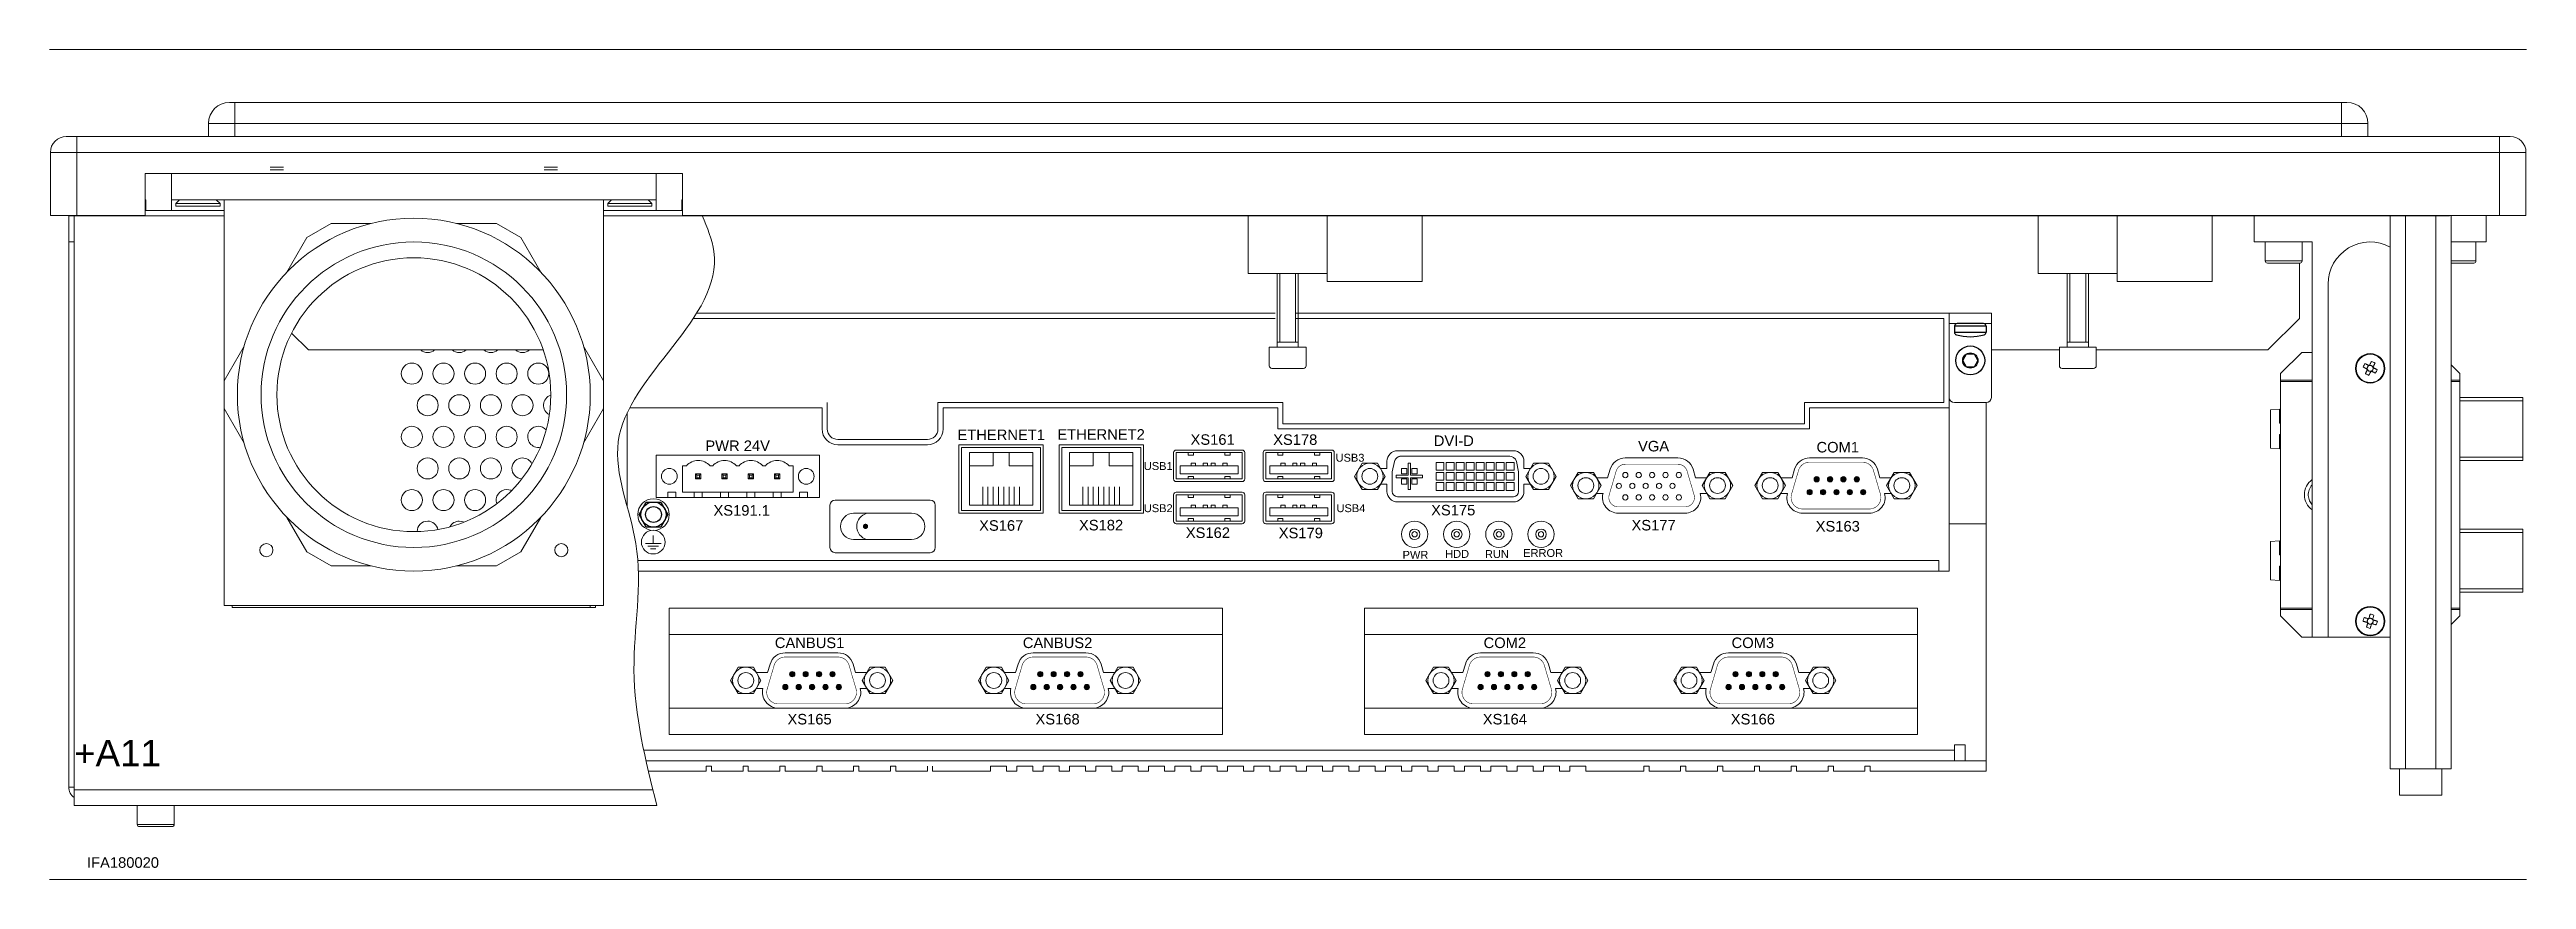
# Model space of a CAD drawing. Extents: x -2364 to 9601, y -871 to 1549.
# Drawn here: x 3545.2 to 4015.4, y -154 to 3.6 of the extents above; entities that cross this region are included whole.
import ezdxf

# ---------------------------------------------------------------- set-up
doc = ezdxf.new("R2010")
doc.units = 0
doc.layers.get('0').update_dxf_attribs({"linetype": 'CONTINUOUS'})

msp = doc.modelspace()

# ---------------------------------------------------------------- texts
at = {"lineweight": 9}
for s, insert, char_height, width, attachment_point in [('\\fArial|b0|i0|c0|p34;ETHERNET1', (3725.84568, -70.57356), 2, 20, 8), ('\\fArial|b0|i0|c0|p34;ETHERNET2', (3744.80377, -70.50361), 2, 20, 8), ('\\fArial|b0|i0|c0|p34;XS161', (3765.98077, -71.50239), 2, 20, 8), ('{\\fArial|b0|i0|c0|p34;XS178}', (3781.66898, -71.51424), 2, 20, 8), ('\\fArial|b0|i0|c0|p34;DVI-D', (3811.77275, -71.69782), 2, 20, 8), ('\\fArial|b0|i0|c0|p34;PWR 24V', (3681.93582, -72.64746), 2, 20, 9), ('\\fArial|b0|i0|c0|p34;USB1', (3755.65735, -76.27956), 1.5, 20, 8), ('\\fArial|b0|i0|c0|p34;USB3', (3792.06555, -74.69571), 1.5, 7.5829617, 8), ('\\fArial|b0|i0|c0|p34;VGA', (3849.69911, -72.75646), 2, 20, 8), ('\\fArial|b0|i0|c0|p34;COM1', (3884.66615, -72.95567), 2, 20, 8), ('\\fArial|b0|i0|c0|p34;XS191.1', (3681.93582, -84.95105), 2, 20, 9), ('\\fArial|b0|i0|c0|p34;USB2', (3755.65735, -84.27956), 1.5, 20, 8), ('\\fArial|b0|i0|c0|p34;USB4', (3792.24021, -84.27956), 1.5, 6.778791, 8), ('{\\fArial|b0|i0|c0|p34;XS175}', (3811.66045, -84.9014), 2, 20, 8), ('\\fArial|b0|i0|c0|p34;XS167', (3725.84568, -87.82008), 2, 20, 8), ('{\\fArial|b0|i0|c0|p34;XS182}', (3744.80377, -87.75013), 2, 20, 8), ('\\fArial|b0|i0|c0|p34;XS162', (3765.08735, -89.18793), 2, 20, 8), ('{\\fArial|b0|i0|c0|p34;XS179}', (3782.72788, -89.24047), 2, 20, 8), ('{\\fArial|b0|i0|c0|p34;XS177}', (3849.69911, -87.76146), 2, 20, 8), ('{\\fArial|b0|i0|c0|p34;XS163}', (3884.66615, -87.96066), 2, 20, 8), ('\\fArial|b0|i0|c0|p34;PWR', (3804.49285, -93.11133), 1.5, 20, 8), ('\\fArial|b0|i0|c0|p34;HDD', (3812.40347, -92.93283), 1.5, 20, 8), ('\\fArial|b0|i0|c0|p34;RUN', (3819.95739, -92.98806), 1.5, 20, 8), ('\\fArial|b0|i0|c0|p34;ERROR', (3828.73033, -92.77905), 1.5, 20, 8), ('\\fArial|b0|i0|c0|p34;CANBUS1', (3689.46356, -110.09183), 2, 20, 8), ('{\\fArial|b0|i0|c0|p34;CANBUS2}', (3736.54634, -110.09183), 2, 20, 8), ('{\\fArial|b0|i0|c0|p34;COM2}', (3821.46356, -110.09183), 2, 20, 8), ('{\\fArial|b0|i0|c0|p34;COM3}', (3868.54634, -110.09183), 2, 20, 8), ('\\fArial|b0|i0|c0|p34;XS165', (3689.46356, -124.58971), 2, 20, 8), ('{\\fArial|b0|i0|c0|p34;XS168}', (3736.54634, -124.58971), 2, 20, 8), ('{\\fArial|b0|i0|c0|p34;XS164}', (3821.46356, -124.58971), 2, 20, 8), ('{\\fArial|b0|i0|c0|p34;XS166}', (3868.54634, -124.58971), 2, 20, 8), ('{\\fArial|b0|i0|c0|p34;+A11}', (3566.33155, -132.50568), 5, 20, 9), ('{\\fArial|b0|i0|c0|p34;IFA180020}', (3559.1142, -151.80777), 2, 20, 8)]:
    msp.add_mtext(s, dxfattribs=dict(at, insert=insert, char_height=char_height, width=width, attachment_point=attachment_point))

# ---------------------------------------------------------------- blocks, each defined once
blk = doc.blocks.new('DIN912_M3_TV')
for p, q in [((-1.44, 0), (-0.72, 1.25)), ((-0.72, -1.25), (-1.44, 0)), ((-0.72, 1.25), (0.72, 1.25)), ((0.72, 1.25), (1.44, 0)), ((1.44, 0), (0.72, -1.25)), ((0.72, -1.25), (-0.72, -1.25))]:
    blk.add_line(p, q)
for radius in [2.75, 1.44]:
    blk.add_circle((0, 0), radius)
blk = doc.blocks.new('DIN7985_M3_SV')
for p, q in [((0, 2.5), (0, -2.5)), ((0.5, 3), (0.5, -3)), ((0.5, 3), (1.64, 3)), ((1.64, -3), (1.64, 3)), ((0.5, -3), (1.64, -3))]:
    blk.add_line(p, q)
for centre, radius, start, end in [((0.5, 2.5), 0.5, 90, 180), ((1.64, 2.5), 0.5, 16.6015, 90), ((-6.75, 0), 9.25, 343.3985, 16.6015), ((0.5, -2.5), 0.5, 180, 270), ((1.64, -2.5), 0.5, 270, 343.3985)]:
    blk.add_arc(centre, radius, start, end)
blk = doc.blocks.new('MOERM3_TV')
for p, q in [((-2.75, 0), (-1.38, 2.38)), ((-1.38, -2.38), (-2.75, 0)), ((-1.38, 2.38), (1.38, 2.38)), ((1.38, 2.38), (2.75, 0)), ((2.75, 0), (1.38, -2.38)), ((1.38, -2.38), (-1.38, -2.38))]:
    blk.add_line(p, q)
for radius in [2.38, 1.5]:
    blk.add_circle((0, 0), radius)

# ---------------------------------------------------------------- linework, layer by layer
at = {"lineweight": 9}
for p, q in [((3545.16709, 3.5708), (4015.41901, 3.5708)), ((3772.74047, -27.96165), (3772.74047, -35.96165)), ((3772.74047, -38.96165), (3772.74047, -27.96165)), ((3787.74047, -27.96165), (3787.74047, -38.96165)), ((3805.74047, -40.46165), (3805.74047, -27.96165)), ((3922.74047, -38.96165), (3922.74047, -27.96165)), ((3922.74047, -27.96165), (3922.74047, -35.96165)), ((3937.74047, -27.96165), (3937.74047, -38.96165)), ((3955.74047, -40.46165), (3955.74047, -27.96165)), ((3972.33126, -47.46165), (3972.33126, -36.96165)), ((3787.74047, -38.96165), (3772.74047, -38.96165)), ((3778.24047, -38.96165), (3778.24047, -52.96165)), ((3778.74047, -38.96165), (3778.74047, -51.96165)), ((3781.74047, -38.96165), (3781.74047, -51.96165)), ((3782.24047, -38.96165), (3782.24047, -52.96165)), ((3787.74047, -40.46165), (3787.74047, -38.46165)), ((3787.74047, -40.46165), (3805.74047, -40.46165)), ((3937.74047, -38.96165), (3922.74047, -38.96165)), ((3928.24047, -38.96165), (3928.24047, -52.96165)), ((3928.74047, -38.96165), (3928.74047, -51.96165)), ((3931.74047, -38.96165), (3931.74047, -51.96165)), ((3932.24047, -38.96165), (3932.24047, -52.96165)), ((3937.74047, -40.46165), (3937.74047, -38.96165)), ((3937.74047, -40.46165), (3955.74047, -40.46165)), ((3777.83125, -46.46165), (3668.0329, -46.46165)), ((3913.83125, -46.46165), (3781.83125, -46.46165)), ((3905.83125, -62.46165), (3905.83125, -46.46165)), ((3913.83125, -62.46165), (3913.83125, -46.46165)), ((3591.1188, -50.24919), (3594.33125, -53.46165)), ((3777.83125, -47.46165), (3667.39677, -47.46165)), ((3904.83125, -47.46165), (3781.83125, -47.46165)), ((3904.83125, -63.46165), (3904.83125, -47.46165)), ((3913.83125, -48.46165), (3905.83125, -48.46165)), ((3966.33126, -53.46165), (3972.33126, -47.46165)), ((3638.90257, -53.46165), (3594.33125, -53.46165)), ((3776.74047, -52.96165), (3783.74047, -52.96165)), ((3776.74047, -56.46165), (3776.74047, -52.96165)), ((3778.24047, -51.96165), (3782.24047, -51.96165)), ((3783.74047, -52.96165), (3783.74047, -56.46165)), ((3926.74047, -53.46165), (3913.83125, -53.46165)), ((3926.74047, -52.96165), (3933.74047, -52.96165)), ((3926.74047, -56.46165), (3926.74047, -52.96165)), ((3928.24047, -51.96165), (3932.24047, -51.96165)), ((3933.74047, -52.96165), (3933.74047, -56.46165)), ((3966.33126, -53.46165), (3933.74047, -53.46165)), ((3783.24047, -56.96165), (3777.24047, -56.96165)), ((3933.24047, -56.96165), (3927.24047, -56.96165)), ((3654.83125, -83.17925), (3654.83125, -65.42341)), ((3691.83125, -64.46165), (3655.30753, -64.46165)), ((3655.85085, -63.46165), (3655.83125, -63.46165)), ((3691.83125, -68.46165), (3691.83125, -64.46165)), ((3692.83125, -68.46165), (3692.83125, -63.46165)), ((3779.33125, -63.46165), (3713.83125, -63.46165)), ((3713.83125, -68.46165), (3713.83125, -63.46165)), ((3778.33125, -64.46165), (3714.83125, -64.46165)), ((3714.83125, -68.46165), (3714.83125, -64.46165)), ((3778.33125, -68.46165), (3778.33125, -64.46165)), ((3779.33125, -67.46165), (3779.33125, -63.46165)), ((3904.83125, -63.46165), (3878.33125, -63.46165)), ((3878.33125, -67.46165), (3878.33125, -63.46165)), ((3905.83125, -64.46165), (3879.33125, -64.46165)), ((3879.33125, -68.46165), (3879.33125, -64.46165)), ((3905.83125, -62.46165), (3905.83125, -86.46165)), ((3912.83125, -63.46165), (3906.83125, -63.46165)), ((3912.83125, -133.46165), (3912.83125, -63.46165)), ((3711.83125, -70.46165), (3694.83125, -70.46165)), ((3879.33125, -68.46165), (3778.33125, -68.46165)), ((3878.33125, -67.46165), (3779.33125, -67.46165)), ((3660.33125, -73.46165), (3691.33125, -73.46165)), ((3660.33125, -81.46165), (3660.33125, -73.46165)), ((3691.33125, -73.46165), (3691.33125, -81.46165)), ((3711.83125, -71.46165), (3694.83125, -71.46165)), ((3733.83125, -71.46165), (3717.83125, -71.46165)), ((3717.83125, -71.46165), (3717.83125, -84.46165)), ((3718.33125, -71.96165), (3718.33125, -83.96165)), ((3733.33125, -71.96165), (3718.33125, -71.96165)), ((3724.33125, -72.96165), (3719.83125, -72.96165)), ((3719.83125, -72.96165), (3719.83125, -82.96165)), ((3724.33125, -72.96165), (3724.33125, -75.46165)), ((3727.33125, -72.96165), (3724.33125, -72.96165)), ((3727.33125, -72.96165), (3731.83125, -72.96165)), ((3727.33125, -75.46165), (3727.33125, -72.96165)), ((3731.83125, -72.96165), (3731.83125, -82.96165)), ((3733.33125, -83.96165), (3733.33125, -71.96165)), ((3733.83125, -71.46165), (3733.83125, -84.46165)), ((3752.83125, -71.46165), (3736.83125, -71.46165)), ((3736.83125, -71.46165), (3736.83125, -84.46165)), ((3737.33125, -71.96165), (3752.33125, -71.96165)), ((3737.33125, -83.96165), (3737.33125, -71.96165)), ((3743.33125, -72.96165), (3738.83125, -72.96165)), ((3738.83125, -72.96165), (3738.83125, -82.96165)), ((3743.33125, -75.46165), (3743.33125, -72.96165)), ((3743.33125, -72.96165), (3746.33125, -72.96165)), ((3746.33125, -72.96165), (3750.83125, -72.96165)), ((3746.33125, -72.96165), (3746.33125, -75.46165)), ((3750.83125, -72.96165), (3750.83125, -82.96165)), ((3752.33125, -71.96165), (3752.33125, -83.96165)), ((3752.83125, -71.46165), (3752.83125, -84.46165)), ((3752.83125, -71.46165), (3752.83125, -84.46165)), ((3758.58125, -77.96165), (3758.58125, -72.96165)), ((3771.58125, -72.46165), (3759.08125, -72.46165)), ((3771.58125, -72.96165), (3759.08125, -72.96165)), ((3759.08125, -72.96165), (3759.08125, -77.96165)), ((3761.33125, -72.96165), (3761.33125, -73.46165)), ((3762.33125, -73.46165), (3761.33125, -73.46165)), ((3761.93125, -75.46165), (3761.93125, -74.96165)), ((3761.93125, -74.96165), (3762.73125, -74.96165)), ((3762.33125, -72.96165), (3762.33125, -73.46165)), ((3762.73125, -75.46165), (3762.73125, -74.96165)), ((3764.18125, -75.46165), (3764.18125, -74.96165)), ((3764.18125, -74.96165), (3764.98125, -74.96165)), ((3764.98125, -75.46165), (3764.98125, -74.96165)), ((3765.68125, -74.96165), (3765.68125, -75.46165)), ((3765.68125, -74.96165), (3766.48125, -74.96165)), ((3766.48125, -74.96165), (3766.48125, -75.46165)), ((3767.93125, -74.96165), (3767.93125, -75.46165)), ((3767.93125, -74.96165), (3768.73125, -74.96165)), ((3768.33125, -73.46165), (3768.33125, -72.96165)), ((3769.33125, -73.46165), (3768.33125, -73.46165)), ((3768.73125, -74.96165), (3768.73125, -75.46165)), ((3769.33125, -73.46165), (3769.33125, -72.96165)), ((3771.58125, -77.96165), (3771.58125, -72.96165)), ((3772.08125, -77.96165), (3772.08125, -72.96165)), ((3775.58125, -77.96165), (3775.58125, -72.96165)), ((3788.58125, -72.46165), (3776.08125, -72.46165)), ((3788.58125, -72.96165), (3776.08125, -72.96165)), ((3776.08125, -72.96165), (3776.08125, -77.96165)), ((3778.33125, -72.96165), (3778.33125, -73.46165)), ((3779.33125, -73.46165), (3778.33125, -73.46165)), ((3778.93125, -74.96165), (3779.73125, -74.96165)), ((3778.93125, -75.46165), (3778.93125, -74.96165)), ((3779.33125, -72.96165), (3779.33125, -73.46165)), ((3779.73125, -75.46165), (3779.73125, -74.96165)), ((3781.18125, -74.96165), (3781.98125, -74.96165)), ((3781.18125, -75.46165), (3781.18125, -74.96165)), ((3781.98125, -75.46165), (3781.98125, -74.96165)), ((3782.68125, -74.96165), (3783.48125, -74.96165)), ((3782.68125, -74.96165), (3782.68125, -75.46165)), ((3783.48125, -74.96165), (3783.48125, -75.46165)), ((3784.93125, -74.96165), (3785.73125, -74.96165)), ((3784.93125, -74.96165), (3784.93125, -75.46165)), ((3785.33125, -73.46165), (3785.33125, -72.96165)), ((3786.33125, -73.46165), (3785.33125, -73.46165)), ((3785.73125, -74.96165), (3785.73125, -75.46165)), ((3786.33125, -73.46165), (3786.33125, -72.96165)), ((3788.58125, -77.96165), (3788.58125, -72.96165)), ((3789.08125, -77.96165), (3789.08125, -72.96165)), ((3792.9445, -77.46165), (3794.38788, -74.96165)), ((3794.38788, -74.96165), (3797.27463, -74.96165)), ((3797.27463, -74.96165), (3798.718, -77.46165)), ((3799.08125, -74.60165), (3799.08125, -75.96165)), ((3800.08125, -76.60165), (3800.48937, -74.62731)), ((3823.08125, -72.60165), (3801.08125, -72.60165)), ((3822.25011, -73.60165), (3801.91239, -73.60165)), ((3803.58125, -74.96165), (3803.08125, -74.96165)), ((3803.08125, -74.96165), (3803.08125, -77.21165)), ((3803.58125, -74.96165), (3803.58125, -77.21165)), ((3808.40625, -76.30665), (3808.40625, -74.80665)), ((3809.90625, -74.80665), (3808.40625, -74.80665)), ((3809.90625, -76.30665), (3809.90625, -74.80665)), ((3810.31125, -76.30665), (3810.31125, -74.80665)), ((3811.81125, -74.80665), (3810.31125, -74.80665)), ((3811.81125, -76.30665), (3811.81125, -74.80665)), ((3812.21625, -76.30665), (3812.21625, -74.80665)), ((3813.71625, -74.80665), (3812.21625, -74.80665)), ((3813.71625, -76.30665), (3813.71625, -74.80665)), ((3814.12125, -76.30665), (3814.12125, -74.80665)), ((3815.62125, -74.80665), (3814.12125, -74.80665)), ((3815.62125, -76.30665), (3815.62125, -74.80665)), ((3816.02625, -76.30665), (3816.02625, -74.80665)), ((3817.52625, -74.80665), (3816.02625, -74.80665)), ((3817.52625, -76.30665), (3817.52625, -74.80665)), ((3817.93125, -76.30665), (3817.93125, -74.80665)), ((3819.43125, -74.80665), (3817.93125, -74.80665)), ((3819.43125, -76.30665), (3819.43125, -74.80665)), ((3819.83625, -76.30665), (3819.83625, -74.80665)), ((3821.33625, -74.80665), (3819.83625, -74.80665)), ((3821.33625, -76.30665), (3821.33625, -74.80665)), ((3823.24125, -74.80665), (3821.74125, -74.80665)), ((3821.74125, -76.30665), (3821.74125, -74.80665)), ((3823.24125, -76.30665), (3823.24125, -74.80665)), ((3824.08125, -76.60165), (3823.67314, -74.62731)), ((3825.08125, -74.60165), (3825.08125, -75.96165)), ((3826.88788, -74.96165), (3825.4445, -77.46165)), ((3829.77463, -74.96165), (3826.88788, -74.96165)), ((3831.218, -77.46165), (3829.77463, -74.96165)), ((3844.32773, -73.96165), (3854.33478, -73.96165)), ((3879.32773, -73.96165), (3889.33478, -73.96165)), ((3665.33125, -80.46165), (3665.33125, -75.46165)), ((3666.08125, -75.46165), (3665.33125, -75.46165)), ((3668.08125, -77.21165), (3667.83125, -76.96165)), ((3667.83125, -76.96165), (3668.83125, -76.96165)), ((3667.83125, -77.96165), (3667.83125, -76.96165)), ((3668.08125, -77.71165), (3667.83125, -77.96165)), ((3667.83125, -77.96165), (3668.83125, -77.96165)), ((3668.08125, -77.71165), (3668.08125, -77.21165)), ((3668.08125, -77.21165), (3668.58125, -77.21165)), ((3668.08125, -77.71165), (3668.58125, -77.71165)), ((3668.58125, -77.21165), (3668.83125, -76.96165)), ((3668.58125, -77.71165), (3668.58125, -77.21165)), ((3668.58125, -77.71165), (3668.83125, -77.96165)), ((3668.83125, -77.96165), (3668.83125, -76.96165)), ((3671.08125, -75.46165), (3670.58125, -75.46165)), ((3673.08125, -77.21165), (3672.83125, -76.96165)), ((3672.83125, -76.96165), (3673.83125, -76.96165)), ((3672.83125, -77.96165), (3672.83125, -76.96165)), ((3673.08125, -77.71165), (3672.83125, -77.96165)), ((3672.83125, -77.96165), (3673.83125, -77.96165)), ((3673.08125, -77.71165), (3673.08125, -77.21165)), ((3673.08125, -77.21165), (3673.58125, -77.21165)), ((3673.08125, -77.71165), (3673.58125, -77.71165)), ((3673.58125, -77.21165), (3673.83125, -76.96165)), ((3673.58125, -77.71165), (3673.58125, -77.21165)), ((3673.58125, -77.71165), (3673.83125, -77.96165)), ((3673.83125, -77.96165), (3673.83125, -76.96165)), ((3676.08125, -75.46165), (3675.58125, -75.46165)), ((3677.83125, -77.96165), (3677.83125, -76.96165)), ((3677.83125, -76.96165), (3678.83125, -76.96165)), ((3678.08125, -77.21165), (3677.83125, -76.96165)), ((3678.08125, -77.71165), (3677.83125, -77.96165)), ((3677.83125, -77.96165), (3678.83125, -77.96165)), ((3678.08125, -77.21165), (3678.58125, -77.21165)), ((3678.08125, -77.71165), (3678.08125, -77.21165)), ((3678.08125, -77.71165), (3678.58125, -77.71165)), ((3678.58125, -77.21165), (3678.83125, -76.96165)), ((3678.58125, -77.71165), (3678.58125, -77.21165)), ((3678.58125, -77.71165), (3678.83125, -77.96165)), ((3678.83125, -77.96165), (3678.83125, -76.96165)), ((3681.08125, -75.46165), (3680.58125, -75.46165)), ((3683.08125, -77.21165), (3682.83125, -76.96165)), ((3682.83125, -76.96165), (3683.83125, -76.96165)), ((3682.83125, -77.96165), (3682.83125, -76.96165)), ((3683.08125, -77.71165), (3682.83125, -77.96165)), ((3682.83125, -77.96165), (3683.83125, -77.96165)), ((3683.08125, -77.71165), (3683.08125, -77.21165)), ((3683.08125, -77.21165), (3683.58125, -77.21165)), ((3683.08125, -77.71165), (3683.58125, -77.71165)), ((3683.58125, -77.21165), (3683.83125, -76.96165)), ((3683.58125, -77.71165), (3683.58125, -77.21165)), ((3683.58125, -77.71165), (3683.83125, -77.96165)), ((3683.83125, -77.96165), (3683.83125, -76.96165)), ((3686.33125, -75.46165), (3685.58125, -75.46165)), ((3686.33125, -75.46165), (3686.33125, -80.46165)), ((3724.33125, -75.46165), (3719.83125, -75.46165)), ((3722.33125, -79.46165), (3722.33125, -82.96165)), ((3723.33125, -79.46165), (3723.33125, -82.96165)), ((3724.33125, -79.46165), (3724.33125, -82.96165)), ((3725.33125, -79.46165), (3725.33125, -82.96165)), ((3726.33125, -79.46165), (3726.33125, -82.96165)), ((3731.83125, -75.46165), (3727.33125, -75.46165)), ((3727.33125, -79.46165), (3727.33125, -82.96165)), ((3728.33125, -79.46165), (3728.33125, -82.96165)), ((3729.33125, -79.46165), (3729.33125, -82.96165)), ((3738.83125, -75.46165), (3743.33125, -75.46165)), ((3741.33125, -79.46165), (3741.33125, -82.96165)), ((3742.33125, -79.46165), (3742.33125, -82.96165)), ((3743.33125, -79.46165), (3743.33125, -82.96165)), ((3744.33125, -79.46165), (3744.33125, -82.96165)), ((3745.33125, -79.46165), (3745.33125, -82.96165)), ((3746.33125, -75.46165), (3750.83125, -75.46165)), ((3746.33125, -79.46165), (3746.33125, -82.96165)), ((3747.33125, -79.46165), (3747.33125, -82.96165)), ((3748.33125, -79.46165), (3748.33125, -82.96165)), ((3759.08125, -77.96165), (3771.58125, -77.96165)), ((3771.58125, -78.46165), (3759.08125, -78.46165)), ((3759.83125, -75.46165), (3770.83125, -75.46165)), ((3759.83125, -76.96165), (3759.83125, -75.46165)), ((3770.83125, -76.96165), (3759.83125, -76.96165)), ((3761.33125, -77.46165), (3762.33125, -77.46165)), ((3761.33125, -77.46165), (3761.33125, -77.96165)), ((3762.33125, -77.46165), (3762.33125, -77.96165)), ((3768.33125, -77.46165), (3769.33125, -77.46165)), ((3768.33125, -77.96165), (3768.33125, -77.46165)), ((3769.33125, -77.96165), (3769.33125, -77.46165)), ((3770.83125, -75.46165), (3770.83125, -76.96165)), ((3776.08125, -77.96165), (3788.58125, -77.96165)), ((3788.58125, -78.46165), (3776.08125, -78.46165)), ((3776.83125, -76.96165), (3776.83125, -75.46165)), ((3776.83125, -75.46165), (3787.83125, -75.46165)), ((3787.83125, -76.96165), (3776.83125, -76.96165)), ((3778.33125, -77.46165), (3779.33125, -77.46165)), ((3778.33125, -77.46165), (3778.33125, -77.96165)), ((3779.33125, -77.46165), (3779.33125, -77.96165)), ((3785.33125, -77.46165), (3786.33125, -77.46165)), ((3785.33125, -77.96165), (3785.33125, -77.46165)), ((3786.33125, -77.96165), (3786.33125, -77.46165)), ((3787.83125, -75.46165), (3787.83125, -76.96165)), ((3794.38788, -79.96165), (3792.9445, -77.46165)), ((3798.718, -77.46165), (3797.27463, -79.96165)), ((3797.85198, -75.96165), (3799.08125, -75.96165)), ((3797.85198, -78.96165), (3799.08125, -78.96165)), ((3799.08125, -80.32165), (3799.08125, -78.96165)), ((3800.08125, -76.60165), (3800.08125, -80.32165)), ((3800.83125, -77.21165), (3800.83125, -77.71165)), ((3803.08125, -77.21165), (3800.83125, -77.21165)), ((3803.08125, -77.71165), (3800.83125, -77.71165)), ((3802.83125, -75.96165), (3801.83125, -75.96165)), ((3801.83125, -76.96165), (3801.83125, -75.96165)), ((3802.83125, -76.96165), (3801.83125, -76.96165)), ((3801.83125, -77.96165), (3801.83125, -78.96165)), ((3802.83125, -77.96165), (3801.83125, -77.96165)), ((3802.83125, -78.96165), (3801.83125, -78.96165)), ((3802.83125, -76.96165), (3802.83125, -75.96165)), ((3802.83125, -77.96165), (3802.83125, -78.96165)), ((3803.08125, -77.71165), (3803.08125, -79.96165)), ((3805.83125, -77.21165), (3803.58125, -77.21165)), ((3805.83125, -77.71165), (3803.58125, -77.71165)), ((3803.58125, -77.71165), (3803.58125, -79.96165)), ((3803.83125, -76.96165), (3803.83125, -75.96165)), ((3804.83125, -75.96165), (3803.83125, -75.96165)), ((3804.83125, -76.96165), (3803.83125, -76.96165)), ((3804.83125, -77.96165), (3803.83125, -77.96165)), ((3803.83125, -77.96165), (3803.83125, -78.96165)), ((3804.83125, -78.96165), (3803.83125, -78.96165)), ((3804.83125, -76.96165), (3804.83125, -75.96165)), ((3804.83125, -77.96165), (3804.83125, -78.96165)), ((3805.83125, -77.21165), (3805.83125, -77.71165)), ((3809.90625, -76.30665), (3808.40625, -76.30665)), ((3808.40625, -76.71165), (3808.40625, -78.21165)), ((3809.90625, -76.71165), (3808.40625, -76.71165)), ((3809.90625, -78.21165), (3808.40625, -78.21165)), ((3809.90625, -78.61665), (3808.40625, -78.61665)), ((3808.40625, -78.61665), (3808.40625, -80.11665)), ((3809.90625, -76.71165), (3809.90625, -78.21165)), ((3809.90625, -78.61665), (3809.90625, -80.11665)), ((3811.81125, -76.30665), (3810.31125, -76.30665)), ((3810.31125, -76.71165), (3810.31125, -78.21165)), ((3811.81125, -76.71165), (3810.31125, -76.71165)), ((3811.81125, -78.21165), (3810.31125, -78.21165)), ((3811.81125, -78.61665), (3810.31125, -78.61665)), ((3810.31125, -78.61665), (3810.31125, -80.11665)), ((3811.81125, -76.71165), (3811.81125, -78.21165)), ((3811.81125, -78.61665), (3811.81125, -80.11665)), ((3813.71625, -76.30665), (3812.21625, -76.30665)), ((3812.21625, -76.71165), (3812.21625, -78.21165)), ((3813.71625, -76.71165), (3812.21625, -76.71165)), ((3813.71625, -78.21165), (3812.21625, -78.21165)), ((3813.71625, -78.61665), (3812.21625, -78.61665)), ((3812.21625, -78.61665), (3812.21625, -80.11665)), ((3813.71625, -76.71165), (3813.71625, -78.21165)), ((3813.71625, -78.61665), (3813.71625, -80.11665)), ((3815.62125, -76.30665), (3814.12125, -76.30665)), ((3814.12125, -76.71165), (3814.12125, -78.21165)), ((3815.62125, -76.71165), (3814.12125, -76.71165)), ((3815.62125, -78.21165), (3814.12125, -78.21165)), ((3815.62125, -78.61665), (3814.12125, -78.61665)), ((3814.12125, -78.61665), (3814.12125, -80.11665)), ((3815.62125, -76.71165), (3815.62125, -78.21165)), ((3815.62125, -78.61665), (3815.62125, -80.11665)), ((3817.52625, -76.30665), (3816.02625, -76.30665)), ((3816.02625, -76.71165), (3816.02625, -78.21165)), ((3817.52625, -76.71165), (3816.02625, -76.71165)), ((3817.52625, -78.21165), (3816.02625, -78.21165)), ((3817.52625, -78.61665), (3816.02625, -78.61665)), ((3816.02625, -78.61665), (3816.02625, -80.11665)), ((3817.52625, -76.71165), (3817.52625, -78.21165)), ((3817.52625, -78.61665), (3817.52625, -80.11665)), ((3819.43125, -76.30665), (3817.93125, -76.30665)), ((3817.93125, -76.71165), (3817.93125, -78.21165)), ((3819.43125, -76.71165), (3817.93125, -76.71165)), ((3819.43125, -78.21165), (3817.93125, -78.21165)), ((3819.43125, -78.61665), (3817.93125, -78.61665)), ((3817.93125, -78.61665), (3817.93125, -80.11665)), ((3819.43125, -76.71165), (3819.43125, -78.21165)), ((3819.43125, -78.61665), (3819.43125, -80.11665)), ((3821.33625, -76.30665), (3819.83625, -76.30665)), ((3819.83625, -76.71165), (3819.83625, -78.21165)), ((3821.33625, -76.71165), (3819.83625, -76.71165)), ((3821.33625, -78.21165), (3819.83625, -78.21165)), ((3821.33625, -78.61665), (3819.83625, -78.61665)), ((3819.83625, -78.61665), (3819.83625, -80.11665)), ((3821.33625, -76.71165), (3821.33625, -78.21165)), ((3821.33625, -78.61665), (3821.33625, -80.11665)), ((3823.24125, -76.30665), (3821.74125, -76.30665)), ((3823.24125, -76.71165), (3821.74125, -76.71165)), ((3821.74125, -76.71165), (3821.74125, -78.21165)), ((3823.24125, -78.21165), (3821.74125, -78.21165)), ((3823.24125, -78.61665), (3821.74125, -78.61665)), ((3821.74125, -78.61665), (3821.74125, -80.11665)), ((3823.24125, -76.71165), (3823.24125, -78.21165)), ((3823.24125, -78.61665), (3823.24125, -80.11665)), ((3824.08125, -76.60165), (3824.08125, -80.32165)), ((3826.31053, -75.96165), (3825.08125, -75.96165)), ((3826.31053, -78.96165), (3825.08125, -78.96165)), ((3825.08125, -80.32165), (3825.08125, -78.96165)), ((3825.4445, -77.46165), (3826.88788, -79.96165)), ((3829.77463, -79.96165), (3831.218, -77.46165)), ((3833.9445, -79.21165), (3835.38788, -76.71165)), ((3835.38788, -81.71165), (3833.9445, -79.21165)), ((3835.38788, -76.71165), (3838.27463, -76.71165)), ((3838.27463, -76.71165), (3839.718, -79.21165)), ((3839.718, -79.21165), (3838.27463, -81.71165)), ((3838.85198, -77.71165), (3840.98007, -77.71165)), ((3840.98007, -77.71165), (3841.44963, -76.11515)), ((3857.21287, -76.11515), (3857.68243, -77.71165)), ((3859.81053, -77.71165), (3857.68243, -77.71165)), ((3860.38788, -76.71165), (3858.9445, -79.21165)), ((3858.9445, -79.21165), (3860.38788, -81.71165)), ((3863.27463, -76.71165), (3860.38788, -76.71165)), ((3864.718, -79.21165), (3863.27463, -76.71165)), ((3863.27463, -81.71165), (3864.718, -79.21165)), ((3868.9445, -79.21165), (3870.38788, -76.71165)), ((3870.38788, -81.71165), (3868.9445, -79.21165)), ((3870.38788, -76.71165), (3873.27463, -76.71165)), ((3873.27463, -76.71165), (3874.718, -79.21165)), ((3874.718, -79.21165), (3873.27463, -81.71165)), ((3873.85198, -77.71165), (3875.98007, -77.71165)), ((3875.98007, -77.71165), (3876.44963, -76.11515)), ((3892.21287, -76.11515), (3892.68243, -77.71165)), ((3894.81053, -77.71165), (3892.68243, -77.71165)), ((3895.38788, -76.71165), (3893.9445, -79.21165)), ((3893.9445, -79.21165), (3895.38788, -81.71165)), ((3898.27463, -76.71165), (3895.38788, -76.71165)), ((3899.718, -79.21165), (3898.27463, -76.71165)), ((3898.27463, -81.71165), (3899.718, -79.21165)), ((3691.33125, -81.46165), (3660.33125, -81.46165)), ((3664.08125, -80.46165), (3662.58125, -80.46165)), ((3662.58125, -80.46165), (3662.58125, -81.46165)), ((3664.08125, -80.46165), (3664.08125, -81.46165)), ((3686.33125, -80.46165), (3665.33125, -80.46165)), ((3667.58125, -80.46165), (3667.58125, -81.46165)), ((3669.08125, -80.46165), (3669.08125, -81.46165)), ((3672.58125, -80.46165), (3672.58125, -81.46165)), ((3674.08125, -80.46165), (3674.08125, -81.46165)), ((3677.58125, -80.46165), (3677.58125, -81.46165)), ((3679.08125, -80.46165), (3679.08125, -81.46165)), ((3682.58125, -80.46165), (3682.58125, -81.46165)), ((3684.08125, -80.46165), (3684.08125, -81.46165)), ((3687.58125, -80.46165), (3689.08125, -80.46165)), ((3687.58125, -80.46165), (3687.58125, -81.46165)), ((3689.08125, -80.46165), (3689.08125, -81.46165)), ((3693.33125, -90.96165), (3693.33125, -82.96165)), ((3694.33125, -81.96165), (3712.33125, -81.96165)), ((3708.83125, -84.46165), (3697.83125, -84.46165)), ((3713.33125, -82.96165), (3713.33125, -90.96165)), ((3717.83125, -84.46165), (3733.83125, -84.46165)), ((3718.33125, -83.96165), (3733.33125, -83.96165)), ((3719.83125, -82.96165), (3731.83125, -82.96165)), ((3736.83125, -84.46165), (3752.83125, -84.46165)), ((3752.33125, -83.96165), (3737.33125, -83.96165)), ((3750.83125, -82.96165), (3738.83125, -82.96165)), ((3758.58125, -85.96165), (3758.58125, -80.96165)), ((3771.58125, -80.46165), (3759.08125, -80.46165)), ((3771.58125, -80.96165), (3759.08125, -80.96165)), ((3759.08125, -80.96165), (3759.08125, -85.96165)), ((3759.83125, -83.46165), (3770.83125, -83.46165)), ((3759.83125, -84.96165), (3759.83125, -83.46165)), ((3761.33125, -80.96165), (3761.33125, -81.46165)), ((3762.33125, -81.46165), (3761.33125, -81.46165)), ((3761.93125, -82.96165), (3762.73125, -82.96165)), ((3761.93125, -83.46165), (3761.93125, -82.96165)), ((3762.33125, -80.96165), (3762.33125, -81.46165)), ((3762.73125, -83.46165), (3762.73125, -82.96165)), ((3764.18125, -82.96165), (3764.98125, -82.96165)), ((3764.18125, -83.46165), (3764.18125, -82.96165)), ((3764.98125, -83.46165), (3764.98125, -82.96165)), ((3765.68125, -82.96165), (3766.48125, -82.96165)), ((3765.68125, -82.96165), (3765.68125, -83.46165)), ((3766.48125, -82.96165), (3766.48125, -83.46165)), ((3767.93125, -82.96165), (3768.73125, -82.96165)), ((3767.93125, -82.96165), (3767.93125, -83.46165)), ((3768.33125, -81.46165), (3768.33125, -80.96165)), ((3769.33125, -81.46165), (3768.33125, -81.46165)), ((3768.73125, -82.96165), (3768.73125, -83.46165)), ((3769.33125, -81.46165), (3769.33125, -80.96165)), ((3770.83125, -83.46165), (3770.83125, -84.96165)), ((3771.58125, -85.96165), (3771.58125, -80.96165)), ((3772.08125, -85.96165), (3772.08125, -80.96165)), ((3775.58125, -85.96165), (3775.58125, -80.96165)), ((3788.58125, -80.46165), (3776.08125, -80.46165)), ((3776.08125, -80.96165), (3776.08125, -85.96165)), ((3788.58125, -80.96165), (3776.08125, -80.96165)), ((3776.83125, -83.46165), (3787.83125, -83.46165)), ((3776.83125, -84.96165), (3776.83125, -83.46165)), ((3778.33125, -80.96165), (3778.33125, -81.46165)), ((3779.33125, -81.46165), (3778.33125, -81.46165)), ((3778.93125, -83.46165), (3778.93125, -82.96165)), ((3778.93125, -82.96165), (3779.73125, -82.96165)), ((3779.33125, -80.96165), (3779.33125, -81.46165)), ((3779.73125, -83.46165), (3779.73125, -82.96165)), ((3781.18125, -83.46165), (3781.18125, -82.96165)), ((3781.18125, -82.96165), (3781.98125, -82.96165)), ((3781.98125, -83.46165), (3781.98125, -82.96165)), ((3782.68125, -82.96165), (3782.68125, -83.46165)), ((3782.68125, -82.96165), (3783.48125, -82.96165)), ((3783.48125, -82.96165), (3783.48125, -83.46165)), ((3784.93125, -82.96165), (3784.93125, -83.46165)), ((3784.93125, -82.96165), (3785.73125, -82.96165)), ((3785.33125, -81.46165), (3785.33125, -80.96165)), ((3786.33125, -81.46165), (3785.33125, -81.46165)), ((3785.73125, -82.96165), (3785.73125, -83.46165)), ((3786.33125, -81.46165), (3786.33125, -80.96165)), ((3787.83125, -83.46165), (3787.83125, -84.96165)), ((3788.58125, -85.96165), (3788.58125, -80.96165)), ((3789.08125, -85.96165), (3789.08125, -80.96165)), ((3797.27463, -79.96165), (3794.38788, -79.96165)), ((3823.08125, -81.32165), (3801.08125, -81.32165)), ((3823.08125, -82.32165), (3801.08125, -82.32165)), ((3803.58125, -79.96165), (3803.08125, -79.96165)), ((3809.90625, -80.11665), (3808.40625, -80.11665)), ((3811.81125, -80.11665), (3810.31125, -80.11665)), ((3813.71625, -80.11665), (3812.21625, -80.11665)), ((3815.62125, -80.11665), (3814.12125, -80.11665)), ((3817.52625, -80.11665), (3816.02625, -80.11665)), ((3819.43125, -80.11665), (3817.93125, -80.11665)), ((3821.33625, -80.11665), (3819.83625, -80.11665)), ((3823.24125, -80.11665), (3821.74125, -80.11665)), ((3826.88788, -79.96165), (3829.77463, -79.96165)), ((3838.27463, -81.71165), (3835.38788, -81.71165)), ((3838.85198, -80.71165), (3840.09946, -80.71165)), ((3843.0042, -84.46165), (3855.6583, -84.46165)), ((3859.81053, -80.71165), (3858.56304, -80.71165)), ((3860.38788, -81.71165), (3863.27463, -81.71165)), ((3873.27463, -81.71165), (3870.38788, -81.71165)), ((3873.85198, -80.71165), (3875.09946, -80.71165)), ((3878.0042, -84.46165), (3890.6583, -84.46165)), ((3890.6583, -84.46165), (3878.0042, -84.46165)), ((3894.81053, -80.71165), (3893.56304, -80.71165)), ((3895.38788, -81.71165), (3898.27463, -81.71165)), ((3659.78678, -88.69659), (3659.78678, -90.19659)), ((3759.08125, -85.96165), (3771.58125, -85.96165)), ((3771.58125, -86.46165), (3759.08125, -86.46165)), ((3770.83125, -84.96165), (3759.83125, -84.96165)), ((3761.33125, -85.46165), (3762.33125, -85.46165)), ((3761.33125, -85.46165), (3761.33125, -85.96165)), ((3762.33125, -85.46165), (3762.33125, -85.96165)), ((3768.33125, -85.46165), (3769.33125, -85.46165)), ((3768.33125, -85.96165), (3768.33125, -85.46165)), ((3769.33125, -85.96165), (3769.33125, -85.46165)), ((3776.08125, -85.96165), (3788.58125, -85.96165)), ((3788.58125, -86.46165), (3776.08125, -86.46165)), ((3787.83125, -84.96165), (3776.83125, -84.96165)), ((3778.33125, -85.46165), (3778.33125, -85.96165)), ((3778.33125, -85.46165), (3779.33125, -85.46165)), ((3779.33125, -85.46165), (3779.33125, -85.96165)), ((3785.33125, -85.96165), (3785.33125, -85.46165)), ((3785.33125, -85.46165), (3786.33125, -85.46165)), ((3786.33125, -85.96165), (3786.33125, -85.46165)), ((3905.83125, -95.46165), (3905.83125, -86.46165)), ((3912.83125, -86.46165), (3905.83125, -86.46165)), ((3903.83125, -93.46165), (3656.85199, -93.46165)), ((3658.28678, -90.19659), (3661.28678, -90.19659)), ((3658.78678, -90.69659), (3660.78678, -90.69659)), ((3659.28678, -91.19659), (3660.28678, -91.19659)), ((3712.33125, -91.96165), (3694.33125, -91.96165)), ((3708.83125, -89.46165), (3697.83125, -89.46165)), ((3903.83125, -95.46165), (3903.83125, -93.46165)), ((3905.83125, -95.46165), (3656.94982, -95.46165)), ((3767.83125, -102.46165), (3662.83125, -102.46165)), ((3662.83125, -126.46165), (3662.83125, -102.46165)), ((3767.83125, -126.46165), (3767.83125, -102.46165)), ((3899.83125, -102.46165), (3794.83125, -102.46165)), ((3794.83125, -126.46165), (3794.83125, -102.46165)), ((3899.83125, -102.46165), (3794.83125, -102.46165)), ((3794.83125, -126.46165), (3794.83125, -102.46165)), ((3899.83125, -126.46165), (3899.83125, -102.46165)), ((3899.83125, -126.46165), (3899.83125, -102.46165)), ((3767.83125, -107.46165), (3662.83125, -107.46165)), ((3899.83125, -107.46165), (3794.83125, -107.46165)), ((3899.83125, -107.46165), (3794.83125, -107.46165)), ((3684.84814, -110.96165), (3694.85519, -110.96165)), ((3731.93093, -110.96165), (3741.93798, -110.96165)), ((3816.84814, -110.96165), (3826.85519, -110.96165)), ((3863.93093, -110.96165), (3873.93798, -110.96165)), ((3674.46491, -116.21165), (3675.90829, -113.71165)), ((3675.90829, -118.71165), (3674.46491, -116.21165)), ((3675.90829, -113.71165), (3678.79504, -113.71165)), ((3678.79504, -113.71165), (3680.23842, -116.21165)), ((3680.23842, -116.21165), (3678.79504, -118.71165)), ((3679.37239, -114.71165), (3681.50049, -114.71165)), ((3681.50049, -114.71165), (3681.97004, -113.11515)), ((3697.73329, -113.11515), (3698.20284, -114.71165)), ((3700.33094, -114.71165), (3698.20284, -114.71165)), ((3700.90829, -113.71165), (3699.46491, -116.21165)), ((3699.46491, -116.21165), (3700.90829, -118.71165)), ((3703.79504, -113.71165), (3700.90829, -113.71165)), ((3705.23842, -116.21165), (3703.79504, -113.71165)), ((3703.79504, -118.71165), (3705.23842, -116.21165)), ((3721.5477, -116.21165), (3722.99108, -113.71165)), ((3722.99108, -118.71165), (3721.5477, -116.21165)), ((3722.99108, -113.71165), (3725.87783, -113.71165)), ((3725.87783, -113.71165), (3727.3212, -116.21165)), ((3727.3212, -116.21165), (3725.87783, -118.71165)), ((3726.45518, -114.71165), (3728.58327, -114.71165)), ((3728.58327, -114.71165), (3729.05283, -113.11515)), ((3744.81607, -113.11515), (3745.28563, -114.71165)), ((3747.41373, -114.71165), (3745.28563, -114.71165)), ((3747.99108, -113.71165), (3746.5477, -116.21165)), ((3746.5477, -116.21165), (3747.99108, -118.71165)), ((3750.87783, -113.71165), (3747.99108, -113.71165)), ((3752.3212, -116.21165), (3750.87783, -113.71165)), ((3750.87783, -118.71165), (3752.3212, -116.21165)), ((3806.46491, -116.21165), (3807.90829, -113.71165)), ((3807.90829, -118.71165), (3806.46491, -116.21165)), ((3807.90829, -113.71165), (3810.79504, -113.71165)), ((3810.79504, -113.71165), (3812.23842, -116.21165)), ((3812.23842, -116.21165), (3810.79504, -118.71165)), ((3811.37239, -114.71165), (3813.50049, -114.71165)), ((3813.50049, -114.71165), (3813.97004, -113.11515)), ((3829.73329, -113.11515), (3830.20284, -114.71165)), ((3832.33094, -114.71165), (3830.20284, -114.71165)), ((3832.90829, -113.71165), (3831.46491, -116.21165)), ((3831.46491, -116.21165), (3832.90829, -118.71165)), ((3835.79504, -113.71165), (3832.90829, -113.71165)), ((3837.23842, -116.21165), (3835.79504, -113.71165)), ((3835.79504, -118.71165), (3837.23842, -116.21165)), ((3853.5477, -116.21165), (3854.99108, -113.71165)), ((3854.99108, -118.71165), (3853.5477, -116.21165)), ((3854.99108, -113.71165), (3857.87783, -113.71165)), ((3857.87783, -113.71165), (3859.3212, -116.21165)), ((3859.3212, -116.21165), (3857.87783, -118.71165)), ((3858.45518, -114.71165), (3860.58327, -114.71165)), ((3860.58327, -114.71165), (3861.05283, -113.11515)), ((3876.81607, -113.11515), (3877.28563, -114.71165)), ((3879.41373, -114.71165), (3877.28563, -114.71165)), ((3879.99108, -113.71165), (3878.5477, -116.21165)), ((3878.5477, -116.21165), (3879.99108, -118.71165)), ((3882.87783, -113.71165), (3879.99108, -113.71165)), ((3884.3212, -116.21165), (3882.87783, -113.71165)), ((3882.87783, -118.71165), (3884.3212, -116.21165)), ((3767.83125, -121.46165), (3662.83125, -121.46165)), ((3678.79504, -118.71165), (3675.90829, -118.71165)), ((3679.37239, -117.71165), (3680.61987, -117.71165)), ((3696.17872, -121.46165), (3683.52461, -121.46165)), ((3683.52461, -121.46165), (3696.17872, -121.46165)), ((3700.33094, -117.71165), (3699.08346, -117.71165)), ((3700.90829, -118.71165), (3703.79504, -118.71165)), ((3725.87783, -118.71165), (3722.99108, -118.71165)), ((3726.45518, -117.71165), (3727.70266, -117.71165)), ((3743.2615, -121.46165), (3730.6074, -121.46165)), ((3730.6074, -121.46165), (3743.2615, -121.46165)), ((3747.41373, -117.71165), (3746.16624, -117.71165)), ((3747.99108, -118.71165), (3750.87783, -118.71165)), ((3899.83125, -121.46165), (3794.83125, -121.46165)), ((3899.83125, -121.46165), (3794.83125, -121.46165)), ((3810.79504, -118.71165), (3807.90829, -118.71165)), ((3811.37239, -117.71165), (3812.61987, -117.71165)), ((3828.17872, -121.46165), (3815.52461, -121.46165)), ((3815.52461, -121.46165), (3828.17872, -121.46165)), ((3832.33094, -117.71165), (3831.08346, -117.71165)), ((3832.90829, -118.71165), (3835.79504, -118.71165)), ((3857.87783, -118.71165), (3854.99108, -118.71165)), ((3858.45518, -117.71165), (3859.70266, -117.71165)), ((3875.2615, -121.46165), (3862.6074, -121.46165)), ((3862.6074, -121.46165), (3875.2615, -121.46165)), ((3879.41373, -117.71165), (3878.16624, -117.71165)), ((3879.99108, -118.71165), (3882.87783, -118.71165)), ((3767.83125, -126.46165), (3662.83125, -126.46165)), ((3899.83125, -126.46165), (3794.83125, -126.46165)), ((3899.83125, -126.46165), (3794.83125, -126.46165)), ((3906.83125, -129.46165), (3657.98082, -129.46165)), ((3912.83125, -131.46165), (3658.41455, -131.46165)), ((3908.83125, -128.46165), (3906.83125, -128.46165)), ((3906.83125, -131.46165), (3906.83125, -128.46165)), ((3908.83125, -131.46165), (3908.83125, -128.46165)), ((3669.83125, -133.46165), (3658.87365, -133.46165)), ((3669.83125, -133.46165), (3669.83125, -132.46165)), ((3670.83125, -132.46165), (3669.83125, -132.46165)), ((3670.83125, -133.46165), (3670.83125, -132.46165)), ((3676.83125, -133.46165), (3670.83125, -133.46165)), ((3676.83125, -133.46165), (3676.83125, -132.46165)), ((3676.83125, -133.46165), (3676.83125, -132.46165)), ((3677.83125, -132.46165), (3676.83125, -132.46165)), ((3677.83125, -133.46165), (3677.83125, -132.46165)), ((3683.83125, -133.46165), (3677.83125, -133.46165)), ((3683.83125, -133.46165), (3683.83125, -132.46165)), ((3683.83125, -133.46165), (3683.83125, -132.46165)), ((3684.83125, -132.46165), (3683.83125, -132.46165)), ((3684.83125, -133.46165), (3684.83125, -132.46165)), ((3690.83125, -133.46165), (3684.83125, -133.46165)), ((3690.83125, -133.46165), (3690.83125, -132.46165)), ((3690.83125, -133.46165), (3690.83125, -132.46165)), ((3691.83125, -132.46165), (3690.83125, -132.46165)), ((3691.83125, -133.46165), (3691.83125, -132.46165)), ((3697.83125, -133.46165), (3691.83125, -133.46165)), ((3697.83125, -133.46165), (3697.83125, -132.46165)), ((3697.83125, -133.46165), (3697.83125, -132.46165)), ((3698.83125, -132.46165), (3697.83125, -132.46165)), ((3698.83125, -133.46165), (3698.83125, -132.46165)), ((3704.83125, -133.46165), (3698.83125, -133.46165)), ((3704.83125, -133.46165), (3704.83125, -132.46165)), ((3704.83125, -133.46165), (3704.83125, -132.46165)), ((3705.83125, -132.46165), (3704.83125, -132.46165)), ((3705.83125, -133.46165), (3705.83125, -132.46165)), ((3711.83125, -133.46165), (3705.83125, -133.46165)), ((3711.83125, -133.46165), (3711.83125, -132.46165)), ((3712.83125, -133.46165), (3712.83125, -132.46165)), ((3723.83125, -133.46165), (3712.83125, -133.46165)), ((3723.83125, -133.46165), (3723.83125, -132.46165)), ((3726.83125, -132.46165), (3723.83125, -132.46165)), ((3726.83125, -133.46165), (3726.83125, -132.46165)), ((3728.83125, -133.46165), (3726.83125, -133.46165)), ((3728.83125, -133.46165), (3728.83125, -132.46165)), ((3731.83125, -132.46165), (3728.83125, -132.46165)), ((3731.83125, -133.46165), (3731.83125, -132.46165)), ((3733.83125, -133.46165), (3731.83125, -133.46165)), ((3733.83125, -133.46165), (3733.83125, -132.46165)), ((3736.83125, -132.46165), (3733.83125, -132.46165)), ((3736.83125, -133.46165), (3736.83125, -132.46165)), ((3738.83125, -133.46165), (3736.83125, -133.46165)), ((3738.83125, -133.46165), (3738.83125, -132.46165)), ((3741.83125, -132.46165), (3738.83125, -132.46165)), ((3741.83125, -133.46165), (3741.83125, -132.46165)), ((3743.83125, -133.46165), (3741.83125, -133.46165)), ((3743.83125, -133.46165), (3743.83125, -132.46165)), ((3746.83125, -132.46165), (3743.83125, -132.46165)), ((3746.83125, -133.46165), (3746.83125, -132.46165)), ((3748.83125, -133.46165), (3746.83125, -133.46165)), ((3748.83125, -133.46165), (3748.83125, -132.46165)), ((3751.83125, -132.46165), (3748.83125, -132.46165)), ((3751.83125, -133.46165), (3751.83125, -132.46165)), ((3753.83125, -133.46165), (3751.83125, -133.46165)), ((3753.83125, -133.46165), (3753.83125, -132.46165)), ((3756.83125, -132.46165), (3753.83125, -132.46165)), ((3756.83125, -133.46165), (3756.83125, -132.46165)), ((3758.83125, -133.46165), (3756.83125, -133.46165)), ((3758.83125, -133.46165), (3758.83125, -132.46165)), ((3761.83125, -132.46165), (3758.83125, -132.46165)), ((3761.83125, -133.46165), (3761.83125, -132.46165)), ((3763.83125, -133.46165), (3761.83125, -133.46165)), ((3763.83125, -133.46165), (3763.83125, -132.46165)), ((3766.83125, -132.46165), (3763.83125, -132.46165)), ((3766.83125, -133.46165), (3766.83125, -132.46165)), ((3768.83125, -133.46165), (3766.83125, -133.46165)), ((3771.83125, -132.46165), (3768.83125, -132.46165)), ((3768.83125, -133.46165), (3768.83125, -132.46165)), ((3771.83125, -133.46165), (3771.83125, -132.46165)), ((3773.83125, -133.46165), (3771.83125, -133.46165)), ((3773.83125, -133.46165), (3773.83125, -132.46165)), ((3776.83125, -132.46165), (3773.83125, -132.46165)), ((3776.83125, -133.46165), (3776.83125, -132.46165)), ((3778.83125, -133.46165), (3776.83125, -133.46165)), ((3778.83125, -133.46165), (3778.83125, -132.46165)), ((3781.83125, -132.46165), (3778.83125, -132.46165)), ((3781.83125, -133.46165), (3781.83125, -132.46165)), ((3783.83125, -133.46165), (3781.83125, -133.46165)), ((3783.83125, -133.46165), (3783.83125, -132.46165)), ((3786.83125, -132.46165), (3783.83125, -132.46165)), ((3786.83125, -133.46165), (3786.83125, -132.46165)), ((3788.83125, -133.46165), (3786.83125, -133.46165)), ((3788.83125, -133.46165), (3788.83125, -132.46165)), ((3791.83125, -132.46165), (3788.83125, -132.46165)), ((3791.83125, -133.46165), (3791.83125, -132.46165)), ((3793.83125, -133.46165), (3791.83125, -133.46165)), ((3796.83125, -132.46165), (3793.83125, -132.46165)), ((3793.83125, -133.46165), (3793.83125, -132.46165)), ((3796.83125, -133.46165), (3796.83125, -132.46165)), ((3798.83125, -133.46165), (3796.83125, -133.46165)), ((3798.83125, -133.46165), (3798.83125, -132.46165)), ((3801.83125, -132.46165), (3798.83125, -132.46165)), ((3801.83125, -133.46165), (3801.83125, -132.46165)), ((3803.83125, -133.46165), (3801.83125, -133.46165)), ((3803.83125, -133.46165), (3803.83125, -132.46165)), ((3806.83125, -132.46165), (3803.83125, -132.46165)), ((3806.83125, -133.46165), (3806.83125, -132.46165)), ((3808.83125, -133.46165), (3806.83125, -133.46165)), ((3808.83125, -133.46165), (3808.83125, -132.46165)), ((3811.83125, -132.46165), (3808.83125, -132.46165)), ((3811.83125, -133.46165), (3811.83125, -132.46165)), ((3813.83125, -133.46165), (3811.83125, -133.46165)), ((3813.83125, -133.46165), (3813.83125, -132.46165)), ((3816.83125, -132.46165), (3813.83125, -132.46165)), ((3816.83125, -133.46165), (3816.83125, -132.46165)), ((3818.83125, -133.46165), (3816.83125, -133.46165)), ((3818.83125, -133.46165), (3818.83125, -132.46165)), ((3821.83125, -132.46165), (3818.83125, -132.46165)), ((3821.83125, -133.46165), (3821.83125, -132.46165)), ((3823.83125, -133.46165), (3821.83125, -133.46165)), ((3823.83125, -133.46165), (3823.83125, -132.46165)), ((3826.83125, -132.46165), (3823.83125, -132.46165)), ((3826.83125, -133.46165), (3826.83125, -132.46165)), ((3828.83125, -133.46165), (3826.83125, -133.46165)), ((3828.83125, -133.46165), (3828.83125, -132.46165)), ((3831.83125, -132.46165), (3828.83125, -132.46165)), ((3831.83125, -133.46165), (3831.83125, -132.46165)), ((3833.83125, -133.46165), (3831.83125, -133.46165)), ((3833.83125, -133.46165), (3833.83125, -132.46165)), ((3836.83125, -132.46165), (3833.83125, -132.46165)), ((3836.83125, -133.46165), (3836.83125, -132.46165)), ((3847.83125, -133.46165), (3836.83125, -133.46165)), ((3848.83125, -132.46165), (3847.83125, -132.46165)), ((3847.83125, -133.46165), (3847.83125, -132.46165)), ((3848.83125, -133.46165), (3848.83125, -132.46165)), ((3854.83125, -133.46165), (3848.83125, -133.46165)), ((3854.83125, -133.46165), (3854.83125, -132.46165)), ((3855.83125, -132.46165), (3854.83125, -132.46165)), ((3855.83125, -133.46165), (3855.83125, -132.46165)), ((3855.83125, -133.46165), (3855.83125, -132.46165)), ((3861.83125, -133.46165), (3855.83125, -133.46165)), ((3861.83125, -133.46165), (3861.83125, -132.46165)), ((3862.83125, -132.46165), (3861.83125, -132.46165)), ((3862.83125, -133.46165), (3862.83125, -132.46165)), ((3862.83125, -133.46165), (3862.83125, -132.46165)), ((3868.83125, -133.46165), (3862.83125, -133.46165)), ((3868.83125, -133.46165), (3868.83125, -132.46165)), ((3869.83125, -132.46165), (3868.83125, -132.46165)), ((3869.83125, -133.46165), (3869.83125, -132.46165)), ((3869.83125, -133.46165), (3869.83125, -132.46165)), ((3875.83125, -133.46165), (3869.83125, -133.46165)), ((3875.83125, -133.46165), (3875.83125, -132.46165)), ((3876.83125, -132.46165), (3875.83125, -132.46165)), ((3876.83125, -133.46165), (3876.83125, -132.46165)), ((3876.83125, -133.46165), (3876.83125, -132.46165)), ((3882.83125, -133.46165), (3876.83125, -133.46165)), ((3882.83125, -133.46165), (3882.83125, -132.46165)), ((3883.83125, -132.46165), (3882.83125, -132.46165)), ((3883.83125, -133.46165), (3883.83125, -132.46165)), ((3883.83125, -133.46165), (3883.83125, -132.46165)), ((3889.83125, -133.46165), (3883.83125, -133.46165)), ((3889.83125, -133.46165), (3889.83125, -132.46165)), ((3890.83125, -132.46165), (3889.83125, -132.46165)), ((3890.83125, -133.46165), (3890.83125, -132.46165)), ((3912.83125, -133.46165), (3890.83125, -133.46165)), ((3545.16709, -153.99411), (4015.41901, -153.99411))]:
    msp.add_line(p, q, dxfattribs=at)
at = {"color": 7, "linetype": 'Continuous', "lineweight": 9}
for p, q in [((3580.33125, -6.46165), (3579.33125, -6.46165)), ((3580.33125, -6.46165), (3980.33126, -6.46165)), ((3580.33125, -6.46165), (3580.33125, -10.46165)), ((3981.33126, -6.46165), (3980.33126, -6.46165)), ((3980.33126, -10.46165), (3980.33126, -6.46165)), ((3548.33125, -12.96165), (3550.33125, -12.96165)), ((3550.33125, -12.96165), (4010.33126, -12.96165)), ((3550.33125, -12.96165), (3550.33125, -15.96165)), ((3575.33126, -10.46165), (3580.33125, -10.46165)), ((3575.33126, -12.96165), (3575.33126, -10.46165)), ((3980.33126, -10.46165), (3580.33125, -10.46165)), ((3980.33126, -10.46165), (3985.33125, -10.46165)), ((3985.33125, -10.46165), (3985.33125, -12.96165)), ((4010.33126, -12.96165), (4010.33126, -15.96165)), ((4010.33126, -12.96165), (4012.33125, -12.96165)), ((3545.33125, -27.96165), (3545.33125, -15.96165)), ((3550.33125, -15.96165), (3545.33125, -15.96165)), ((4010.33126, -15.96165), (3550.33125, -15.96165)), ((3550.33125, -15.96165), (3550.33125, -27.96165)), ((3587.05063, -18.76165), (3589.61187, -18.76165)), ((3639.05063, -18.76165), (3641.61187, -18.76165)), ((4010.33126, -27.96165), (4010.33126, -15.96165)), ((4015.33125, -15.96165), (4010.33126, -15.96165)), ((4015.33125, -15.96165), (4015.33125, -27.96165)), ((3665.33125, -19.96165), (3563.33125, -19.96165)), ((3563.33125, -19.96165), (3563.33125, -27.96165)), ((3660.33125, -19.96165), (3568.33126, -19.96165)), ((3568.33126, -24.96165), (3568.33126, -19.96165)), ((3587.05063, -19.26165), (3589.61187, -19.26165)), ((3639.05063, -19.26165), (3641.61187, -19.26165)), ((3660.33125, -24.96165), (3660.33125, -19.96165)), ((3665.33125, -19.96165), (3665.33125, -27.96165)), ((3550.33125, -27.96165), (3545.33125, -27.96165)), ((3548.83245, -27.96165), (3548.83125, -28.01165)), ((3548.83125, -28.01165), (3548.83125, -32.96165)), ((3549.83126, -28.01165), (3548.83125, -28.01165)), ((3549.83126, -136.96165), (3549.83126, -28.01165)), ((3559.83125, -28.01165), (3549.83126, -28.01165)), ((3563.33125, -27.96165), (3550.33125, -27.96165)), ((3550.93124, -28.01165), (3550.93007, -27.96165)), ((3551.33125, -27.96165), (3551.33125, -28.01165)), ((3559.55775, -28.01165), (3559.55775, -27.96165)), ((3559.83125, -28.01165), (3559.83125, -27.96165)), ((3563.33125, -24.96165), (3563.43228, -24.96165)), ((3578.33125, -26.96165), (3563.33125, -26.96165)), ((3563.43228, -24.96165), (3563.43228, -26.96165)), ((3660.33125, -24.96165), (3568.33126, -24.96165)), ((3569.83125, -24.96165), (3569.13125, -25.66165)), ((3577.53125, -25.66165), (3569.13125, -25.66165)), ((3569.13125, -25.66165), (3569.13125, -26.16165)), ((3577.53125, -26.16165), (3569.13125, -26.16165)), ((3577.53125, -25.66165), (3576.83125, -24.96165)), ((3577.53125, -26.16165), (3577.53125, -25.66165)), ((3578.33125, -24.96165), (3650.33126, -24.96165)), ((3578.33125, -59.31548), (3578.33125, -24.96165)), ((3650.33126, -24.96165), (3650.33126, -59.31548)), ((3665.33125, -26.96165), (3650.33126, -26.96165)), ((3651.83125, -24.96165), (3651.13126, -25.66165)), ((3659.53125, -25.66165), (3651.13126, -25.66165)), ((3651.13126, -25.66165), (3651.13126, -26.16165)), ((3659.53125, -26.16165), (3651.13126, -26.16165)), ((3659.53125, -25.66165), (3658.83125, -24.96165)), ((3659.53125, -26.16165), (3659.53125, -25.66165)), ((3665.23023, -24.96165), (3665.33125, -24.96165)), ((3665.23023, -26.96165), (3665.23023, -24.96165)), ((4010.33126, -27.96165), (3665.33125, -27.96165)), ((3963.75126, -27.96165), (3963.75126, -32.96165)), ((3989.55774, -132.96165), (3989.55774, -27.96165)), ((3992.4445, -132.96165), (3992.4445, -27.96165)), ((3998.218, -132.96165), (3998.218, -27.96165)), ((4000.83125, -27.96165), (4000.83125, -28.01165)), ((4001.10476, -28.01165), (4001.10476, -27.96165)), ((4001.10476, -132.96165), (4001.10476, -27.96165)), ((4007.75126, -27.96165), (4007.75126, -28.01165)), ((4007.75126, -27.96165), (4007.75126, -32.96165)), ((4015.33125, -27.96165), (4010.33126, -27.96165)), ((3590.24745, -38.67603), (3594.0396, -32.10782)), ((3594.0396, -32.10782), (3598.6229, -29.46165)), ((3598.6229, -29.46165), (3606.20721, -29.46165)), ((3622.45528, -29.46165), (3630.0396, -29.46165)), ((3630.0396, -29.46165), (3634.6229, -32.10782)), ((3634.6229, -32.10782), (3638.41505, -38.67603)), ((3548.83125, -32.96165), (3548.83125, -136.46165)), ((3549.83126, -32.96165), (3548.83125, -32.96165)), ((3963.75126, -32.96165), (3974.75125, -32.96165)), ((3965.83125, -32.96165), (3965.83125, -36.56165)), ((3972.43126, -36.96165), (3966.23126, -36.96165)), ((3972.83125, -36.56165), (3972.83125, -32.96165)), ((3974.75125, -107.96165), (3974.75125, -32.96165)), ((4007.75126, -32.96165), (4001.10476, -32.96165)), ((4005.43125, -36.96165), (4001.10476, -36.96165)), ((4005.83126, -36.56165), (4005.83126, -32.96165)), ((3977.75125, -107.96165), (3977.75125, -40.96165)), ((3578.33125, -59.31548), (3582.12341, -52.74728)), ((3646.53909, -52.74728), (3650.33126, -59.31548)), ((3972.75126, -53.96165), (3968.75125, -57.96165)), ((3974.75125, -53.96165), (3972.75126, -53.96165)), ((3985.44393, -56.39536), (3985.35737, -56.56922)), ((3985.82897, -56.41111), (3985.6551, -56.32456)), ((4002.75125, -57.96165), (4001.10476, -56.31516)), ((3578.33125, -64.60782), (3578.33125, -59.31548)), ((3650.33126, -64.60782), (3650.33126, -59.31548)), ((3968.75125, -57.96165), (3968.75125, -59.21165)), ((3968.75125, -59.21165), (3968.75125, -59.46165)), ((3974.75125, -59.21165), (3968.75125, -59.21165)), ((3968.75125, -59.46165), (3968.75125, -102.46166)), ((3974.75125, -59.46165), (3968.75125, -59.46165)), ((3985.2007, -56.88394), (3985.11416, -57.05781)), ((3985.18495, -57.26897), (3985.35882, -57.35553)), ((3985.67355, -57.5122), (3985.84741, -57.59875)), ((3986.05858, -57.52795), (3986.14512, -57.35408)), ((3986.31754, -56.65434), (3986.14368, -56.56778)), ((3986.30179, -57.03936), (3986.38836, -56.8655)), ((4002.75125, -59.21165), (4001.10476, -59.21165)), ((4002.75125, -59.46165), (4001.10476, -59.46165)), ((4002.75125, -59.21165), (4002.75125, -57.96165)), ((4002.75125, -59.46165), (4002.75125, -59.21165)), ((4002.75125, -102.46166), (4002.75125, -59.46165)), ((3578.33125, -101.96165), (3578.33125, -64.60782)), ((3582.12341, -71.17603), (3578.33125, -64.60782)), ((3650.33126, -64.60782), (3646.53909, -71.17603)), ((3650.33126, -64.60782), (3650.33126, -101.96165)), ((3968.51225, -64.71603), (3966.85125, -64.80308)), ((3966.85125, -72.12022), (3966.85125, -64.80308)), ((3968.51225, -67.38215), (3968.51225, -64.71603)), ((4002.75125, -62.46165), (4014.75126, -62.46165)), ((4014.75126, -63.10165), (4002.75125, -63.10165)), ((4012.83126, -62.46165), (4014.75126, -62.46165)), ((4014.75126, -62.46165), (4014.75126, -63.10165)), ((4014.75126, -62.46165), (4014.75126, -63.10165)), ((4014.75126, -63.10165), (4014.75126, -73.82165)), ((4014.75126, -63.10165), (4014.75126, -73.82165)), ((3968.75125, -67.38215), (3968.51225, -67.38215)), ((3968.51225, -69.54115), (3968.75125, -69.54115)), ((3968.51225, -72.20727), (3968.51225, -69.54115)), ((3966.85125, -72.12022), (3968.51225, -72.20727)), ((4002.75125, -73.82165), (4014.75126, -73.82165)), ((4014.75126, -74.46165), (4002.75125, -74.46165)), ((4014.75126, -74.46165), (4012.83126, -74.46165)), ((4014.75126, -73.82165), (4014.75126, -74.46165)), ((4014.75126, -73.82165), (4014.75126, -74.46165)), ((3594.0396, -91.81548), (3590.24745, -85.24728)), ((3638.41505, -85.24728), (3634.6229, -91.81548)), ((4002.75125, -87.46166), (4014.75126, -87.46166)), ((4014.75126, -88.10165), (4002.75125, -88.10165)), ((4012.83126, -87.46166), (4014.75126, -87.46166)), ((4014.75126, -87.46166), (4014.75126, -88.10165)), ((4014.75126, -87.46166), (4014.75126, -88.10165)), ((4014.75126, -88.10165), (4014.75126, -98.82165)), ((4014.75126, -88.10165), (4014.75126, -98.82165)), ((3594.0396, -91.81548), (3598.6229, -94.46165)), ((3630.0396, -94.46165), (3634.6229, -91.81548)), ((3968.51225, -89.71603), (3966.85125, -89.80308)), ((3966.85125, -97.12022), (3966.85125, -89.80308)), ((3968.51225, -92.38215), (3968.51225, -89.71603)), ((3968.75125, -92.38215), (3968.51225, -92.38215)), ((3606.20721, -94.46165), (3598.6229, -94.46165)), ((3630.0396, -94.46165), (3622.45528, -94.46165)), ((3966.85125, -97.12022), (3968.51225, -97.20728)), ((3968.51225, -94.54115), (3968.75125, -94.54115)), ((3968.51225, -97.20728), (3968.51225, -94.54115)), ((3650.33126, -101.96165), (3578.33125, -101.96165)), ((3579.83126, -102.36165), (3579.83126, -101.96165)), ((3648.83125, -102.36165), (3579.83126, -102.36165)), ((3647.83125, -102.36165), (3647.83125, -101.96165)), ((3648.83125, -102.36165), (3648.83125, -101.96165)), ((3968.75125, -102.46166), (3968.75125, -102.71165)), ((3968.75125, -102.46166), (3974.75125, -102.46166)), ((3968.75125, -102.71165), (3968.75125, -103.96165)), ((3968.75125, -102.71165), (3974.75125, -102.71165)), ((4001.10476, -102.46166), (4002.75125, -102.46166)), ((4001.10476, -102.71165), (4002.75125, -102.71165)), ((4002.75125, -98.82165), (4014.75126, -98.82165)), ((4014.75126, -99.46166), (4002.75125, -99.46166)), ((4002.75125, -102.71165), (4002.75125, -102.46166)), ((4002.75125, -103.96165), (4002.75125, -102.71165)), ((4014.75126, -99.46166), (4012.83126, -99.46166)), ((4014.75126, -98.82165), (4014.75126, -99.46166)), ((4014.75126, -98.82165), (4014.75126, -99.46166)), ((3968.75125, -103.96165), (3972.75126, -107.96165)), ((3972.75126, -107.96165), (3974.75125, -107.96165)), ((3977.75125, -107.96165), (3974.75125, -107.96165)), ((3977.75125, -107.96165), (3989.55774, -107.96165)), ((3985.19604, -104.99117), (3985.1445, -105.17843)), ((3985.25456, -105.37205), (3985.4418, -105.42358)), ((3985.34085, -104.46495), (3985.28932, -104.65221)), ((3985.72174, -104.40644), (3985.53447, -104.3549)), ((3985.78076, -105.51687), (3985.96802, -105.56841)), ((3986.24796, -104.55126), (3986.06069, -104.49972)), ((3986.16165, -105.45835), (3986.21318, -105.2711)), ((3986.30647, -104.93214), (3986.358, -104.74488)), ((4001.10476, -105.60815), (4002.75125, -103.96165)), ((3992.4445, -132.96165), (3989.55774, -132.96165)), ((3991.33125, -132.96165), (3991.33125, -137.96165)), ((3998.218, -132.96165), (3992.4445, -132.96165)), ((4001.10476, -132.96165), (3998.218, -132.96165)), ((3999.33125, -137.96165), (3999.33125, -132.96165)), ((3549.83126, -136.46165), (3548.83125, -136.46165)), ((3659.72022, -136.96165), (3549.83126, -136.96165)), ((3549.83126, -139.96166), (3549.83126, -136.96165)), ((3660.46896, -139.96166), (3549.83126, -139.96166)), ((3561.83125, -139.96166), (3561.83125, -143.56165)), ((3568.83125, -143.56165), (3568.83125, -139.96166)), ((3997.33125, -137.96165), (3991.33125, -137.96165)), ((3999.33125, -137.96165), (3997.33125, -137.96165)), ((3566.73238, -143.96165), (3562.23126, -143.96165)), ((3568.43126, -143.96165), (3566.73238, -143.96165))]:
    msp.add_line(p, q, dxfattribs=at)
at = {"color": 8, "linetype": 'Continuous', "lineweight": 9}
for p, q in [((3580.33125, -10.46165), (3580.33125, -12.96165)), ((3980.33126, -12.96165), (3980.33126, -10.46165)), ((3578.33125, -28.01165), (3559.83125, -28.01165)), ((3568.33126, -24.96165), (3568.33126, -26.96165)), ((4000.83125, -28.01165), (3650.33126, -28.01165)), ((3660.33125, -24.96165), (3660.33125, -26.96165)), ((3965.83125, -36.56165), (3972.83125, -36.56165)), ((4001.10476, -36.56165), (4005.83126, -36.56165)), ((4014.75126, -63.10165), (4012.83126, -63.10165)), ((4012.83126, -73.82165), (4014.75126, -73.82165)), ((4014.75126, -88.10165), (4012.83126, -88.10165)), ((4012.83126, -98.82165), (4014.75126, -98.82165)), ((3561.83125, -143.56165), (3566.91317, -143.56165)), ((3566.91317, -143.56165), (3568.83125, -143.56165))]:
    msp.add_line(p, q, dxfattribs=at)
at = {"color": 7, "linetype": 'Continuous', "lineweight": 9}
for points in [[(3985.41056, -56.37874), (3985.32663, -56.33696), (3985.2429, -56.29528), (3985.15943, -56.25373), (3985.07622, -56.21231), (3984.99331, -56.17103), (3984.91074, -56.12993), (3984.82852, -56.089), (3984.74669, -56.04827)], [(3985.54462, -56.44548), (3985.54108, -56.44371), (3985.53754, -56.44195), (3985.53401, -56.4402), (3985.53048, -56.43844), (3985.52697, -56.43669), (3985.52346, -56.43494), (3985.51996, -56.4332), (3985.51648, -56.43147), (3985.51301, -56.42974), (3985.50956, -56.42802), (3985.50611, -56.42631), (3985.50268, -56.4246), (3985.49926, -56.4229), (3985.49585, -56.4212), (3985.49246, -56.41951), (3985.48907, -56.41783), (3985.4857, -56.41615), (3985.48234, -56.41448), (3985.47899, -56.41281), (3985.47565, -56.41114), (3985.47231, -56.40949), (3985.46899, -56.40783), (3985.46568, -56.40618), (3985.46238, -56.40454), (3985.45908, -56.4029), (3985.4558, -56.40127), (3985.45252, -56.39963), (3985.44925, -56.39801), (3985.44599, -56.39638), (3985.44274, -56.39477), (3985.43949, -56.39315), (3985.43625, -56.39154), (3985.43302, -56.38993), (3985.4298, -56.38832), (3985.42658, -56.38672), (3985.42337, -56.38512), (3985.42016, -56.38353), (3985.41696, -56.38193), (3985.41375, -56.38034), (3985.41056, -56.37874)], [(3985.67171, -56.29119), (3985.67012, -56.29439), (3985.66853, -56.29759), (3985.66693, -56.30079), (3985.66533, -56.304), (3985.66373, -56.30721), (3985.66213, -56.31043), (3985.66053, -56.31365), (3985.65892, -56.31689), (3985.65731, -56.32012), (3985.65569, -56.32337), (3985.65407, -56.32662), (3985.65245, -56.32988), (3985.65082, -56.33315), (3985.64919, -56.33643), (3985.64755, -56.33971), (3985.64592, -56.343), (3985.64427, -56.34631), (3985.64262, -56.34962), (3985.64097, -56.35294), (3985.63931, -56.35627), (3985.63765, -56.35961), (3985.63598, -56.36296), (3985.63431, -56.36632), (3985.63263, -56.3697), (3985.63094, -56.37308), (3985.62925, -56.37648), (3985.62756, -56.37988), (3985.62586, -56.3833), (3985.62415, -56.38673), (3985.62243, -56.39017), (3985.62071, -56.39363), (3985.61899, -56.3971), (3985.61725, -56.40058), (3985.61551, -56.40408), (3985.61376, -56.40758), (3985.61201, -56.4111), (3985.61026, -56.41463), (3985.6085, -56.41816), (3985.60673, -56.4217), (3985.60497, -56.42524)], [(3986.00219, -55.62732), (3985.96145, -55.70915), (3985.92052, -55.79136), (3985.87942, -55.87394), (3985.83814, -55.95684), (3985.79672, -56.04005), (3985.75516, -56.12353), (3985.7135, -56.20725), (3985.67171, -56.29119)], [(3986.14368, -56.56778), (3986.07742, -56.50709), (3986.0011, -56.45975), (3985.91734, -56.42739), (3985.82896, -56.41111)], [(3986.33416, -56.62096), (3986.37594, -56.53703), (3986.41762, -56.45331), (3986.45918, -56.36983), (3986.50061, -56.28662), (3986.54187, -56.20371), (3986.58298, -56.12114), (3986.62391, -56.03892), (3986.66464, -55.9571)], [(3984.41692, -56.71072), (3984.49875, -56.75146), (3984.58096, -56.79238), (3984.66353, -56.83349), (3984.74644, -56.87476), (3984.82965, -56.91618), (3984.91313, -56.95774), (3984.99685, -56.99942), (3985.08078, -57.0412)], [(3985.16834, -57.30234), (3985.12655, -57.38628), (3985.08488, -57.47), (3985.04333, -57.55348), (3985.00191, -57.63669), (3984.96063, -57.71959), (3984.91952, -57.80217), (3984.8786, -57.88438), (3984.83786, -57.96621)], [(3985.08078, -57.0412), (3985.08398, -57.04279), (3985.08718, -57.04439), (3985.09039, -57.04598), (3985.0936, -57.04758), (3985.09682, -57.04918), (3985.10004, -57.05078), (3985.10326, -57.05238), (3985.1065, -57.05399), (3985.10974, -57.0556), (3985.11298, -57.05722), (3985.11624, -57.05884), (3985.1195, -57.06046), (3985.12276, -57.06209), (3985.12604, -57.06372), (3985.12933, -57.06536), (3985.13262, -57.067), (3985.13592, -57.06864), (3985.13923, -57.07029), (3985.14255, -57.07194), (3985.14588, -57.0736), (3985.14922, -57.07526), (3985.15258, -57.07693), (3985.15594, -57.0786), (3985.15931, -57.08028), (3985.16269, -57.08197), (3985.16609, -57.08366), (3985.16949, -57.08535), (3985.17291, -57.08706), (3985.17634, -57.08876), (3985.17978, -57.09048), (3985.18324, -57.0922), (3985.1867, -57.09392), (3985.19019, -57.09566), (3985.19368, -57.0974), (3985.19719, -57.09914), (3985.20071, -57.10089), (3985.20423, -57.10265), (3985.20777, -57.10441), (3985.2113, -57.10617), (3985.21484, -57.10793)], [(3985.23508, -57.16829), (3985.23332, -57.17183), (3985.23155, -57.17537), (3985.2298, -57.1789), (3985.22804, -57.18243), (3985.22629, -57.18595), (3985.22454, -57.18945), (3985.2228, -57.19295), (3985.22107, -57.19643), (3985.21934, -57.1999), (3985.21762, -57.20336), (3985.2159, -57.2068), (3985.2142, -57.21023), (3985.21249, -57.21365), (3985.2108, -57.21706), (3985.20911, -57.22045), (3985.20742, -57.22383), (3985.20574, -57.22721), (3985.20407, -57.23057), (3985.2024, -57.23392), (3985.20074, -57.23726), (3985.19908, -57.24059), (3985.19743, -57.24391), (3985.19578, -57.24722), (3985.19414, -57.25053), (3985.1925, -57.25382), (3985.19086, -57.2571), (3985.18923, -57.26038), (3985.1876, -57.26365), (3985.18598, -57.26691), (3985.18436, -57.27016), (3985.18275, -57.27341), (3985.18113, -57.27665), (3985.17952, -57.27988), (3985.17792, -57.2831), (3985.17632, -57.28632), (3985.17472, -57.28953), (3985.17312, -57.29274), (3985.17152, -57.29594), (3985.16993, -57.29914), (3985.16834, -57.30234)], [(3985.35738, -56.56922), (3985.29668, -56.63549), (3985.24935, -56.7118), (3985.21699, -56.79557), (3985.20071, -56.88394)], [(3985.35882, -57.35553), (3985.42509, -57.41622), (3985.5014, -57.46356), (3985.58517, -57.49591), (3985.67354, -57.5122)], [(3985.50032, -58.29598), (3985.54105, -58.21416), (3985.58198, -58.13195), (3985.62309, -58.04937), (3985.66435, -57.96646), (3985.70578, -57.88325), (3985.74734, -57.79978), (3985.78902, -57.71605), (3985.8308, -57.63212)], [(3985.8308, -57.63212), (3985.83239, -57.62892), (3985.83399, -57.62572), (3985.83558, -57.62252), (3985.83718, -57.61931), (3985.83878, -57.6161), (3985.84038, -57.61288), (3985.84199, -57.60965), (3985.8436, -57.60642), (3985.84521, -57.60318), (3985.84682, -57.59994), (3985.84844, -57.59669), (3985.85007, -57.59343), (3985.85169, -57.59016), (3985.85333, -57.58688), (3985.85496, -57.5836), (3985.8566, -57.5803), (3985.85825, -57.577), (3985.8599, -57.57369), (3985.86155, -57.57037), (3985.86321, -57.56704), (3985.86487, -57.5637), (3985.86654, -57.56034), (3985.86821, -57.55698), (3985.86989, -57.55361), (3985.87158, -57.55023), (3985.87327, -57.54683), (3985.87496, -57.54342), (3985.87666, -57.54001), (3985.87837, -57.53657), (3985.88008, -57.53313), (3985.8818, -57.52968), (3985.88353, -57.52621), (3985.88526, -57.52273), (3985.887, -57.51923), (3985.88874, -57.51572), (3985.89049, -57.5122), (3985.89225, -57.50868), (3985.89401, -57.50514), (3985.89577, -57.50161), (3985.89753, -57.49807)], [(3985.95789, -57.47783), (3985.96143, -57.47959), (3985.96497, -57.48135), (3985.9685, -57.48311), (3985.97203, -57.48487), (3985.97555, -57.48662), (3985.97905, -57.48837), (3985.98255, -57.49011), (3985.98603, -57.49184), (3985.9895, -57.49357), (3985.99296, -57.49529), (3985.9964, -57.497), (3985.99983, -57.49871), (3986.00325, -57.50041), (3986.00665, -57.50211), (3986.01005, -57.5038), (3986.01343, -57.50548), (3986.01681, -57.50716), (3986.02017, -57.50883), (3986.02352, -57.5105), (3986.02686, -57.51216), (3986.03019, -57.51382), (3986.03351, -57.51548), (3986.03682, -57.51712), (3986.04013, -57.51877), (3986.04342, -57.52041), (3986.0467, -57.52204), (3986.04998, -57.52367), (3986.05325, -57.5253), (3986.05651, -57.52692), (3986.05976, -57.52854), (3986.06301, -57.53016), (3986.06624, -57.53177), (3986.06948, -57.53338), (3986.0727, -57.53498), (3986.07592, -57.53659), (3986.07913, -57.53819), (3986.08234, -57.53978), (3986.08554, -57.54138), (3986.08874, -57.54297), (3986.09194, -57.54456)], [(3986.09194, -57.54456), (3986.17588, -57.58635), (3986.25959, -57.62802), (3986.34307, -57.66958), (3986.42628, -57.711), (3986.50919, -57.75228), (3986.59177, -57.79338), (3986.67398, -57.83431), (3986.7558, -57.87504)], [(3986.14512, -57.35408), (3986.20582, -57.28782), (3986.25315, -57.21151), (3986.28551, -57.12774), (3986.30179, -57.03936)], [(3986.26743, -56.75502), (3986.26919, -56.75148), (3986.27095, -56.74794), (3986.27271, -56.74441), (3986.27446, -56.74088), (3986.27621, -56.73736), (3986.27796, -56.73385), (3986.2797, -56.73036), (3986.28143, -56.72688), (3986.28315, -56.72341), (3986.28487, -56.71995), (3986.28659, -56.71651), (3986.28829, -56.71308), (3986.29, -56.70966), (3986.29169, -56.70625), (3986.29338, -56.70286), (3986.29507, -56.69947), (3986.29674, -56.6961), (3986.29842, -56.69274), (3986.30009, -56.68939), (3986.30175, -56.68605), (3986.30341, -56.68271), (3986.30506, -56.67939), (3986.30671, -56.67608), (3986.30836, -56.67278), (3986.31, -56.66949), (3986.31163, -56.6662), (3986.31326, -56.66292), (3986.31489, -56.65966), (3986.31651, -56.6564), (3986.31813, -56.65314), (3986.31975, -56.6499), (3986.32136, -56.64666), (3986.32297, -56.64343), (3986.32458, -56.6402), (3986.32618, -56.63699), (3986.32778, -56.63377), (3986.32938, -56.63057), (3986.33097, -56.62736), (3986.33257, -56.62416), (3986.33416, -56.62096)], [(3986.42172, -56.88211), (3986.41852, -56.88052), (3986.41532, -56.87892), (3986.41212, -56.87733), (3986.40891, -56.87573), (3986.4057, -56.87413), (3986.40248, -56.87253), (3986.39925, -56.87092), (3986.39602, -56.86932), (3986.39278, -56.8677), (3986.38954, -56.86609), (3986.38629, -56.86447), (3986.38303, -56.86285), (3986.37976, -56.86122), (3986.37648, -56.85959), (3986.3732, -56.85795), (3986.3699, -56.85631), (3986.3666, -56.85467), (3986.36329, -56.85302), (3986.35997, -56.85137), (3986.35664, -56.84971), (3986.3533, -56.84805), (3986.34995, -56.84638), (3986.34658, -56.8447), (3986.34321, -56.84303), (3986.33983, -56.84134), (3986.33643, -56.83965), (3986.33303, -56.83795), (3986.32961, -56.83625), (3986.32618, -56.83455), (3986.32273, -56.83283), (3986.31928, -56.83111), (3986.31581, -56.82938), (3986.31233, -56.82765), (3986.30883, -56.82591), (3986.30532, -56.82416), (3986.30181, -56.82241), (3986.29828, -56.82066), (3986.29474, -56.8189), (3986.29121, -56.81714), (3986.28767, -56.81537)], [(3987.08558, -57.21259), (3987.00376, -57.17185), (3986.92155, -57.13093), (3986.83897, -57.08982), (3986.75606, -57.04855), (3986.67285, -57.00713), (3986.58937, -56.96557), (3986.50566, -56.92389), (3986.42172, -56.88211)], [(3631.95625, -79.96165), (3632.72162, -80.1139), (3632.87559, -80.18547)], [(3974.00582, -81.12016), (3974.24847, -82.10122), (3974.75125, -82.84911)], [(3622.95625, -85.96165), (3623.72161, -86.11389), (3623.83206, -86.16361)], [(3984.39357, -104.97176), (3984.48169, -104.99602), (3984.57023, -105.02039), (3984.65918, -105.04486), (3984.74847, -105.06943), (3984.83808, -105.09409), (3984.928, -105.11884), (3985.01816, -105.14366), (3985.10855, -105.16853)], [(3985.30491, -104.45506), (3985.21452, -104.43018), (3985.12435, -104.40537), (3985.03444, -104.38063), (3984.94482, -104.35596), (3984.85553, -104.33139), (3984.7666, -104.30691), (3984.67804, -104.28254), (3984.58992, -104.25829)], [(3985.24466, -105.408), (3985.21978, -105.49839), (3985.19497, -105.58856), (3985.17021, -105.67847), (3985.14555, -105.76808), (3985.12098, -105.85738), (3985.09651, -105.94631), (3985.07214, -106.03486), (3985.04789, -106.12298)], [(3985.10855, -105.16853), (3985.112, -105.16948), (3985.11545, -105.17043), (3985.1189, -105.17138), (3985.12236, -105.17233), (3985.12582, -105.17328), (3985.12929, -105.17424), (3985.13276, -105.17519), (3985.13624, -105.17615), (3985.13973, -105.17711), (3985.14323, -105.17807), (3985.14673, -105.17903), (3985.15024, -105.18), (3985.15376, -105.18097), (3985.15729, -105.18194), (3985.16083, -105.18291), (3985.16438, -105.18389), (3985.16793, -105.18487), (3985.1715, -105.18585), (3985.17507, -105.18684), (3985.17866, -105.18782), (3985.18226, -105.18881), (3985.18587, -105.18981), (3985.18949, -105.1908), (3985.19312, -105.1918), (3985.19676, -105.19281), (3985.20042, -105.19381), (3985.20409, -105.19482), (3985.20777, -105.19584), (3985.21146, -105.19685), (3985.21517, -105.19787), (3985.21889, -105.1989), (3985.22263, -105.19993), (3985.22637, -105.20096), (3985.23014, -105.202), (3985.23392, -105.20303), (3985.23771, -105.20408), (3985.2415, -105.20512), (3985.24531, -105.20617), (3985.24912, -105.20722), (3985.25293, -105.20827)], [(3985.28932, -104.65221), (3985.24249, -104.7289), (3985.2107, -104.81289), (3985.19504, -104.90131), (3985.19604, -104.99117)], [(3985.28439, -105.26361), (3985.28334, -105.26742), (3985.28229, -105.27123), (3985.28125, -105.27504), (3985.2802, -105.27884), (3985.27916, -105.28263), (3985.27812, -105.28641), (3985.27709, -105.29018), (3985.27606, -105.29393), (3985.27503, -105.29766), (3985.274, -105.30138), (3985.27298, -105.30509), (3985.27197, -105.30879), (3985.27095, -105.31247), (3985.26994, -105.31614), (3985.26893, -105.3198), (3985.26793, -105.32344), (3985.26693, -105.32707), (3985.26593, -105.33069), (3985.26494, -105.3343), (3985.26395, -105.3379), (3985.26296, -105.34149), (3985.26197, -105.34506), (3985.26099, -105.34863), (3985.26001, -105.35219), (3985.25903, -105.35573), (3985.25806, -105.35927), (3985.25709, -105.3628), (3985.25612, -105.36632), (3985.25515, -105.36983), (3985.25419, -105.37333), (3985.25323, -105.37683), (3985.25227, -105.38032), (3985.25131, -105.3838), (3985.25035, -105.38727), (3985.2494, -105.39074), (3985.24845, -105.3942), (3985.2475, -105.39765), (3985.24655, -105.4011), (3985.24561, -105.40455), (3985.24466, -105.408)], [(3985.4493, -104.49479), (3985.44548, -104.49374), (3985.44167, -104.49269), (3985.43786, -104.49165), (3985.43406, -104.4906), (3985.43027, -104.48956), (3985.42649, -104.48852), (3985.42273, -104.48748), (3985.41898, -104.48645), (3985.41524, -104.48542), (3985.41152, -104.4844), (3985.40781, -104.48338), (3985.40411, -104.48236), (3985.40043, -104.48135), (3985.39676, -104.48034), (3985.39311, -104.47934), (3985.38946, -104.47833), (3985.38583, -104.47734), (3985.38221, -104.47634), (3985.3786, -104.47535), (3985.37501, -104.47436), (3985.37142, -104.47337), (3985.36784, -104.47239), (3985.36428, -104.4714), (3985.36072, -104.47043), (3985.35718, -104.46945), (3985.35364, -104.46848), (3985.35011, -104.46751), (3985.34659, -104.46654), (3985.34308, -104.46557), (3985.33958, -104.46461), (3985.33608, -104.46364), (3985.3326, -104.46268), (3985.32911, -104.46173), (3985.32564, -104.46077), (3985.32217, -104.45981), (3985.31871, -104.45886), (3985.31526, -104.45791), (3985.3118, -104.45696), (3985.30835, -104.45601), (3985.30491, -104.45506)], [(3985.44181, -105.42359), (3985.5185, -105.47042), (3985.60249, -105.50221), (3985.69091, -105.51787), (3985.78077, -105.51687)], [(3985.54437, -104.31896), (3985.54342, -104.32241), (3985.54248, -104.32585), (3985.54153, -104.3293), (3985.54058, -104.33276), (3985.53963, -104.33622), (3985.53868, -104.33968), (3985.53772, -104.34316), (3985.53676, -104.34664), (3985.5358, -104.35013), (3985.53484, -104.35362), (3985.53388, -104.35712), (3985.53291, -104.36064), (3985.53194, -104.36416), (3985.53097, -104.36768), (3985.53, -104.37122), (3985.52902, -104.37477), (3985.52804, -104.37833), (3985.52706, -104.38189), (3985.52607, -104.38547), (3985.52508, -104.38906), (3985.52409, -104.39266), (3985.5231, -104.39627), (3985.5221, -104.39989), (3985.5211, -104.40352), (3985.5201, -104.40716), (3985.51909, -104.41082), (3985.51808, -104.41449), (3985.51706, -104.41817), (3985.51605, -104.42186), (3985.51503, -104.42557), (3985.514, -104.42929), (3985.51297, -104.43303), (3985.51194, -104.43678), (3985.51091, -104.44054), (3985.50987, -104.44432), (3985.50883, -104.44811), (3985.50778, -104.45191), (3985.50674, -104.45571), (3985.50569, -104.45952), (3985.50464, -104.46334)], [(3985.74114, -103.60397), (3985.71689, -103.6921), (3985.69252, -103.78065), (3985.66805, -103.86958), (3985.64348, -103.95887), (3985.61881, -104.04849), (3985.59406, -104.13839), (3985.56925, -104.22856), (3985.54437, -104.31896)], [(3986.0607, -104.49972), (3985.984, -104.45289), (3985.90002, -104.4211), (3985.81159, -104.40544), (3985.72174, -104.40644)], [(3985.76136, -106.31934), (3985.78562, -106.23121), (3985.80998, -106.14267), (3985.83446, -106.05373), (3985.85904, -105.96443), (3985.8837, -105.87482), (3985.90843, -105.78491), (3985.93326, -105.69475), (3985.95813, -105.60435)], [(3985.95813, -105.60435), (3985.95908, -105.6009), (3985.96003, -105.59745), (3985.96098, -105.594), (3985.96193, -105.59055), (3985.96288, -105.58709), (3985.96384, -105.58362), (3985.9648, -105.58015), (3985.96575, -105.57667), (3985.96671, -105.57318), (3985.96768, -105.56969), (3985.96864, -105.56618), (3985.96961, -105.56267), (3985.97057, -105.55915), (3985.97154, -105.55562), (3985.97252, -105.55208), (3985.97349, -105.54854), (3985.97447, -105.54498), (3985.97545, -105.54141), (3985.97644, -105.53784), (3985.97742, -105.53425), (3985.97841, -105.53065), (3985.97941, -105.52704), (3985.9804, -105.52342), (3985.9814, -105.51979), (3985.9824, -105.51614), (3985.98341, -105.51249), (3985.98442, -105.50882), (3985.98543, -105.50514), (3985.98645, -105.50144), (3985.98747, -105.49773), (3985.98849, -105.49401), (3985.98952, -105.49028), (3985.99055, -105.48653), (3985.99159, -105.48276), (3985.99263, -105.47899), (3985.99367, -105.4752), (3985.99472, -105.4714), (3985.99577, -105.46759), (3985.99682, -105.46378), (3985.99787, -105.45997)], [(3986.05321, -105.42851), (3986.05702, -105.42956), (3986.06083, -105.43061), (3986.06464, -105.43166), (3986.06844, -105.4327), (3986.07223, -105.43375), (3986.07601, -105.43479), (3986.07977, -105.43582), (3986.08352, -105.43685), (3986.08726, -105.43788), (3986.09098, -105.43891), (3986.09469, -105.43993), (3986.09838, -105.44094), (3986.10206, -105.44196), (3986.10573, -105.44297), (3986.10939, -105.44397), (3986.11304, -105.44498), (3986.11667, -105.44598), (3986.12029, -105.44697), (3986.1239, -105.44797), (3986.1275, -105.44896), (3986.13109, -105.44995), (3986.13467, -105.45093), (3986.13823, -105.45191), (3986.14179, -105.45289), (3986.14534, -105.45387), (3986.14888, -105.45484), (3986.1524, -105.45581), (3986.15592, -105.45678), (3986.15944, -105.45775), (3986.16294, -105.45871), (3986.16643, -105.45967), (3986.16992, -105.46063), (3986.1734, -105.46159), (3986.17687, -105.46255), (3986.18034, -105.4635), (3986.1838, -105.46445), (3986.18725, -105.4654), (3986.1907, -105.46635), (3986.19415, -105.4673), (3986.19759, -105.46825)], [(3986.19759, -105.46825), (3986.28798, -105.49313), (3986.37816, -105.51794), (3986.46806, -105.54269), (3986.55768, -105.56735), (3986.64698, -105.59192), (3986.73591, -105.6164), (3986.82445, -105.64077), (3986.91258, -105.66502)], [(3986.21318, -105.2711), (3986.26002, -105.19441), (3986.29181, -105.11042), (3986.30747, -105.02199), (3986.30647, -104.93214)], [(3986.21811, -104.6597), (3986.21916, -104.65588), (3986.22021, -104.65207), (3986.22126, -104.64827), (3986.2223, -104.64447), (3986.22335, -104.64068), (3986.22439, -104.6369), (3986.22543, -104.63313), (3986.22646, -104.62938), (3986.22749, -104.62564), (3986.22851, -104.62192), (3986.22953, -104.61821), (3986.23055, -104.61452), (3986.23156, -104.61083), (3986.23257, -104.60717), (3986.23358, -104.60351), (3986.23458, -104.59986), (3986.23558, -104.59623), (3986.23657, -104.59261), (3986.23757, -104.589), (3986.23856, -104.5854), (3986.23954, -104.58181), (3986.24053, -104.57824), (3986.24151, -104.57467), (3986.24249, -104.57111), (3986.24346, -104.56757), (3986.24443, -104.56403), (3986.24541, -104.5605), (3986.24637, -104.55698), (3986.24734, -104.55347), (3986.2483, -104.54997), (3986.24927, -104.54647), (3986.25023, -104.54299), (3986.25118, -104.53951), (3986.25214, -104.53604), (3986.2531, -104.53257), (3986.25405, -104.52911), (3986.255, -104.52566), (3986.25595, -104.52221), (3986.2569, -104.51876), (3986.25785, -104.51532)], [(3986.39394, -104.75477), (3986.3905, -104.75383), (3986.38705, -104.75288), (3986.3836, -104.75193), (3986.38015, -104.75098), (3986.37669, -104.75003), (3986.37323, -104.74907), (3986.36975, -104.74812), (3986.36627, -104.74716), (3986.36279, -104.7462), (3986.35929, -104.74524), (3986.35579, -104.74427), (3986.35228, -104.74331), (3986.34876, -104.74234), (3986.34523, -104.74137), (3986.34169, -104.74039), (3986.33814, -104.73942), (3986.33459, -104.73844), (3986.33102, -104.73746), (3986.32744, -104.73647), (3986.32385, -104.73548), (3986.32025, -104.73449), (3986.31664, -104.7335), (3986.31302, -104.7325), (3986.30939, -104.7315), (3986.30574, -104.7305), (3986.30209, -104.72949), (3986.29842, -104.72848), (3986.29473, -104.72747), (3986.29104, -104.72645), (3986.28733, -104.72543), (3986.28361, -104.72441), (3986.27987, -104.72338), (3986.27612, -104.72235), (3986.27236, -104.72131), (3986.26858, -104.72027), (3986.26479, -104.71923), (3986.26099, -104.71818), (3986.25719, -104.71714), (3986.25338, -104.71609), (3986.24957, -104.71504)], [(3986.25785, -104.51532), (3986.28272, -104.42492), (3986.30753, -104.33475), (3986.33228, -104.24484), (3986.35694, -104.15522), (3986.38152, -104.06593), (3986.406, -103.977), (3986.43036, -103.88845), (3986.45462, -103.80032)], [(3987.10893, -104.95154), (3987.02081, -104.92729), (3986.93226, -104.90292), (3986.84333, -104.87845), (3986.75403, -104.85387), (3986.66441, -104.82921), (3986.57452, -104.80447), (3986.48435, -104.77965), (3986.39394, -104.75477)]]:
    msp.add_lwpolyline(points, dxfattribs=at)
at = {"lineweight": 9, "const_width": 0.1}
msp.add_lwpolyline([(3823.08125, -81.32165), (3801.08125, -81.32165, -0.414213562), (3800.08125, -80.32165), (3800.08125, -76.60165), (3800.48937, -74.62731, -0.389264752), (3801.91239, -73.60165), (3822.25011, -73.60165, -0.322822806), (3823.67314, -74.62731), (3824.08125, -76.60165), (3824.08125, -80.32165, -0.414213562), (3823.08125, -81.32165, -1)], format="xyb", dxfattribs=at)
at = {"lineweight": 9}
for points in [[(3855.6583, -83.26165, 0.1, 0.1, 0), (3843.0042, -83.26165, 0.1, 0.1, -0.500705616), (3841.27734, -80.95375, 0.1, 0.1, 0), (3842.60087, -76.45375, 0.1, 0.1, -0.332706414), (3844.32773, -75.16165, 0.1, 0.1, 0), (3854.33478, -75.16165, 0.1, 0.1, -0.332706414), (3856.06163, -76.45375, 0.1, 0.1, 0), (3857.38516, -80.95375, 0.1, 0.1, -0.500705616)], [(3890.6583, -83.66165, 0.1, 0.1, 0), (3878.0042, -83.66165, 0.1, 0.1, -0.500705616), (3875.89359, -80.84089, 0.1, 0.1, 0), (3877.21712, -76.34089, 0.1, 0.1, -0.332706414), (3879.32773, -74.76165, 0.1, 0.1, 0), (3889.33478, -74.76165, 0.1, 0.1, -0.332706414), (3891.44538, -76.34089, 0.1, 0.1, 0), (3892.76891, -80.84089, 0.1, 0.1, -0.500705616)], [(3696.17872, -120.66165, 0.1, 0.1, 0), (3683.52461, -120.66165, 0.1, 0.1, -0.500705616), (3681.41401, -117.84089, 0.1, 0.1, 0), (3682.73754, -113.34089, 0.1, 0.1, -0.332706414), (3684.84814, -111.76165, 0.1, 0.1, 0), (3694.85519, -111.76165, 0.1, 0.1, -0.332706414), (3696.96579, -113.34089, 0.1, 0.1, 0), (3698.28932, -117.84089, 0.1, 0.1, -0.500705616)], [(3743.2615, -120.66165, 0.1, 0.1, 0), (3730.6074, -120.66165, 0.1, 0.1, -0.500705616), (3728.49679, -117.84089, 0.1, 0.1, 0), (3729.82032, -113.34089, 0.1, 0.1, -0.332706414), (3731.93093, -111.76165, 0.1, 0.1, 0), (3741.93798, -111.76165, 0.1, 0.1, -0.332706414), (3744.04858, -113.34089, 0.1, 0.1, 0), (3745.37211, -117.84089, 0.1, 0.1, -0.500705616)], [(3828.17872, -120.66165, 0.1, 0.1, 0), (3815.52461, -120.66165, 0.1, 0.1, -0.500705616), (3813.41401, -117.84089, 0.1, 0.1, 0), (3814.73754, -113.34089, 0.1, 0.1, -0.332706414), (3816.84814, -111.76165, 0.1, 0.1, 0), (3826.85519, -111.76165, 0.1, 0.1, -0.332706414), (3828.96579, -113.34089, 0.1, 0.1, 0), (3830.28932, -117.84089, 0.1, 0.1, -0.500705616)], [(3875.2615, -120.66165, 0.1, 0.1, 0), (3862.6074, -120.66165, 0.1, 0.1, -0.500705616), (3860.49679, -117.84089, 0.1, 0.1, 0), (3861.82032, -113.34089, 0.1, 0.1, -0.332706414), (3863.93093, -111.76165, 0.1, 0.1, 0), (3873.93798, -111.76165, 0.1, 0.1, -0.332706414), (3876.04858, -113.34089, 0.1, 0.1, 0), (3877.37211, -117.84089, 0.1, 0.1, -0.500705616)]]:
    msp.add_lwpolyline(points, format="xyseb", close=True, dxfattribs=at)
at = {"lineweight": 9, "const_width": 0.5}
for points in [[(3880.41226, -78.02067, 1), (3880.91226, -78.02067, 1)], [(3882.95226, -78.02067, 1), (3883.45226, -78.02067, 1)], [(3885.49226, -78.02067, 1), (3885.99226, -78.02067, 1)], [(3888.03226, -78.02067, 1), (3888.53226, -78.02067, 1)], [(3879.0892, -80.46165, 1), (3879.5892, -80.46165, 1)], [(3881.6292, -80.46165, 1), (3882.1292, -80.46165, 1)], [(3884.1692, -80.46165, 1), (3884.6692, -80.46165, 1)], [(3886.7092, -80.46165, 1), (3887.2092, -80.46165, 1)], [(3889.2492, -80.46165, 1), (3889.7492, -80.46165, 1)], [(3700.33125, -86.96165, 1), (3699.83125, -86.96165, 1)], [(3684.60961, -117.46165, 1), (3685.10961, -117.46165, 1)], [(3685.93268, -115.02067, 1), (3686.43268, -115.02067, 1)], [(3687.14961, -117.46165, 1), (3687.64961, -117.46165, 1)], [(3688.47268, -115.02067, 1), (3688.97268, -115.02067, 1)], [(3689.68961, -117.46165, 1), (3690.18961, -117.46165, 1)], [(3691.01268, -115.02067, 1), (3691.51268, -115.02067, 1)], [(3692.22961, -117.46165, 1), (3692.72961, -117.46165, 1)], [(3693.55268, -115.02067, 1), (3694.05268, -115.02067, 1)], [(3694.76961, -117.46165, 1), (3695.26961, -117.46165, 1)], [(3731.6924, -117.46165, 1), (3732.1924, -117.46165, 1)], [(3733.01546, -115.02067, 1), (3733.51546, -115.02067, 1)], [(3734.2324, -117.46165, 1), (3734.7324, -117.46165, 1)], [(3735.55546, -115.02067, 1), (3736.05546, -115.02067, 1)], [(3736.7724, -117.46165, 1), (3737.2724, -117.46165, 1)], [(3738.09546, -115.02067, 1), (3738.59546, -115.02067, 1)], [(3739.3124, -117.46165, 1), (3739.8124, -117.46165, 1)], [(3740.63546, -115.02067, 1), (3741.13546, -115.02067, 1)], [(3741.8524, -117.46165, 1), (3742.3524, -117.46165, 1)], [(3816.60961, -117.46165, 1), (3817.10961, -117.46165, 1)], [(3817.93268, -115.02067, 1), (3818.43268, -115.02067, 1)], [(3819.14961, -117.46165, 1), (3819.64961, -117.46165, 1)], [(3820.47268, -115.02067, 1), (3820.97268, -115.02067, 1)], [(3821.68961, -117.46165, 1), (3822.18961, -117.46165, 1)], [(3823.01268, -115.02067, 1), (3823.51268, -115.02067, 1)], [(3824.22961, -117.46165, 1), (3824.72961, -117.46165, 1)], [(3825.55268, -115.02067, 1), (3826.05268, -115.02067, 1)], [(3826.76961, -117.46165, 1), (3827.26961, -117.46165, 1)], [(3863.6924, -117.46165, 1), (3864.1924, -117.46165, 1)], [(3865.01546, -115.02067, 1), (3865.51546, -115.02067, 1)], [(3866.2324, -117.46165, 1), (3866.7324, -117.46165, 1)], [(3867.55546, -115.02067, 1), (3868.05546, -115.02067, 1)], [(3868.7724, -117.46165, 1), (3869.2724, -117.46165, 1)], [(3870.09546, -115.02067, 1), (3870.59546, -115.02067, 1)], [(3871.3124, -117.46165, 1), (3871.8124, -117.46165, 1)], [(3872.63546, -115.02067, 1), (3873.13546, -115.02067, 1)], [(3873.8524, -117.46165, 1), (3874.3524, -117.46165, 1)]]:
    msp.add_lwpolyline(points, format="xyb", close=True, dxfattribs=at)
at = {"lineweight": 9, "const_width": 0.1}
for points in [[(3659.78678, -90.19659), (3659.78678, -88.69659)], [(3658.28678, -90.19659), (3661.28678, -90.19659)], [(3660.78678, -90.69659), (3658.78678, -90.69659)], [(3660.28678, -91.19659), (3659.28678, -91.19659)]]:
    msp.add_lwpolyline(points, dxfattribs=at)
at = {"color": 7, "linetype": 'Continuous', "lineweight": 9}
for centre, radius in [((3614.33125, -61.96165), 33.5), ((3614.33125, -61.96165), 29), ((3614.33125, -61.96165), 26), ((3613.95625, -57.96165), 2), ((3619.95625, -57.96165), 2), ((3625.95625, -57.96165), 2), ((3631.95625, -57.96165), 2), ((3637.95625, -57.96165), 2), ((3985.75125, -56.96165), 2.8), ((3985.75125, -56.96165), 2.67442), ((3616.95625, -63.96165), 2), ((3622.95625, -63.96165), 2), ((3628.95625, -63.96165), 2), ((3634.95625, -63.96165), 2), ((3613.95625, -69.96165), 2), ((3619.95625, -69.96165), 2), ((3625.95625, -69.96165), 2), ((3631.95625, -69.96165), 2), ((3616.95625, -75.96165), 2), ((3622.95625, -75.96165), 2), ((3628.95625, -75.96165), 2), ((3613.95625, -81.96165), 2), ((3619.95625, -81.96165), 2), ((3625.95625, -81.96165), 2), ((3586.33125, -91.46165), 1.25), ((3642.33125, -91.46165), 1.25), ((3985.75125, -104.96165), 2.8), ((3985.75125, -104.96165), 2.67442)]:
    msp.add_circle(centre, radius, dxfattribs=at)
at = {"lineweight": 9}
for centre, radius in [((3795.83125, -77.46165), 2.5), ((3828.33125, -77.46165), 2.5), ((3662.83125, -77.46165), 1.5), ((3688.83125, -77.46165), 1.5), ((3795.83125, -77.46165), 1.5), ((3828.33125, -77.46165), 1.5), ((3836.83125, -79.21165), 2.5), ((3836.83125, -79.21165), 1.5), ((3843.11515, -79.27067), 0.5), ((3844.3392, -77.21165), 0.5), ((3845.66226, -79.27067), 0.5), ((3846.8792, -77.21165), 0.5), ((3848.20226, -79.27067), 0.5), ((3849.4192, -77.21165), 0.5), ((3850.74226, -79.27067), 0.5), ((3851.9592, -77.21165), 0.5), ((3853.28226, -79.27067), 0.5), ((3854.4992, -77.21165), 0.5), ((3861.83125, -79.21165), 2.5), ((3861.83125, -79.21165), 1.5), ((3871.83125, -79.21165), 2.5), ((3871.83125, -79.21165), 1.5), ((3880.66226, -78.02067), 0.5), ((3883.20226, -78.02067), 0.5), ((3885.74226, -78.02067), 0.5), ((3888.28226, -78.02067), 0.5), ((3896.83125, -79.21165), 2.5), ((3896.83125, -79.21165), 1.5), ((3659.83125, -84.71165), 3), ((3844.3392, -81.46165), 0.5), ((3846.8792, -81.46165), 0.5), ((3849.4192, -81.46165), 0.5), ((3851.9592, -81.46165), 0.5), ((3854.4992, -81.46165), 0.5), ((3879.3392, -80.46165), 0.5), ((3881.8792, -80.46165), 0.5), ((3884.4192, -80.46165), 0.5), ((3886.9592, -80.46165), 0.5), ((3889.4992, -80.46165), 0.5), ((3659.78678, -89.94659), 2.25), ((3804.33125, -88.46165), 2.5), ((3804.33125, -88.46165), 1), ((3804.33125, -88.46165), 0.5), ((3812.33125, -88.46165), 2.5), ((3812.33125, -88.46165), 1), ((3812.33125, -88.46165), 0.5), ((3820.33125, -88.46165), 2.5), ((3820.33125, -88.46165), 1), ((3820.33125, -88.46165), 0.5), ((3828.33125, -88.46165), 2.5), ((3828.33125, -88.46165), 1), ((3828.33125, -88.46165), 0.5), ((3677.35166, -116.21165), 2.5), ((3677.35166, -116.21165), 1.5), ((3684.85961, -117.46165), 0.5), ((3686.18268, -115.02067), 0.5), ((3687.39961, -117.46165), 0.5), ((3688.72268, -115.02067), 0.5), ((3689.93961, -117.46165), 0.5), ((3691.26268, -115.02067), 0.5), ((3692.47961, -117.46165), 0.5), ((3693.80268, -115.02067), 0.5), ((3695.01961, -117.46165), 0.5), ((3702.35166, -116.21165), 2.5), ((3702.35166, -116.21165), 1.5), ((3724.43445, -116.21165), 2.5), ((3724.43445, -116.21165), 1.5), ((3731.9424, -117.46165), 0.5), ((3733.26546, -115.02067), 0.5), ((3734.4824, -117.46165), 0.5), ((3735.80546, -115.02067), 0.5), ((3737.0224, -117.46165), 0.5), ((3738.34546, -115.02067), 0.5), ((3739.5624, -117.46165), 0.5), ((3740.88546, -115.02067), 0.5), ((3742.1024, -117.46165), 0.5), ((3749.43445, -116.21165), 2.5), ((3749.43445, -116.21165), 1.5), ((3809.35166, -116.21165), 2.5), ((3809.35166, -116.21165), 1.5), ((3816.85961, -117.46165), 0.5), ((3818.18268, -115.02067), 0.5), ((3819.39961, -117.46165), 0.5), ((3820.72268, -115.02067), 0.5), ((3821.93961, -117.46165), 0.5), ((3823.26268, -115.02067), 0.5), ((3824.47961, -117.46165), 0.5), ((3825.80268, -115.02067), 0.5), ((3827.01961, -117.46165), 0.5), ((3834.35166, -116.21165), 2.5), ((3834.35166, -116.21165), 1.5), ((3856.43445, -116.21165), 2.5), ((3856.43445, -116.21165), 1.5), ((3863.9424, -117.46165), 0.5), ((3865.26546, -115.02067), 0.5), ((3866.4824, -117.46165), 0.5), ((3867.80546, -115.02067), 0.5), ((3869.0224, -117.46165), 0.5), ((3870.34546, -115.02067), 0.5), ((3871.5624, -117.46165), 0.5), ((3872.88546, -115.02067), 0.5), ((3874.1024, -117.46165), 0.5), ((3881.43445, -116.21165), 2.5), ((3881.43445, -116.21165), 1.5)]:
    msp.add_circle(centre, radius, dxfattribs=at)
at = {"color": 7, "linetype": 'Continuous', "lineweight": 9}
for centre, radius, start, end in [((3579.33125, -10.46165), 4, 90, 180), ((3981.33125, -10.46165), 4, 0, 90), ((3548.33125, -15.96165), 3, 90, 180), ((4012.33125, -15.96165), 3, 0, 90), ((3549.88125, -28.01165), 0.05, 0, 180), ((3966.23125, -36.56165), 0.4, 180, 270), ((3972.43125, -36.56165), 0.4, 270, 0), ((3985.75125, -40.96165), 8, 61.5877569, 180), ((4005.43125, -36.56165), 0.4, 270, 0), ((3616.95625, -51.96165), 2, 228.5903779, 311.4096221), ((3622.95625, -51.96165), 2, 228.5903779, 311.4096221), ((3628.95625, -51.96165), 2, 228.5903779, 311.4096221), ((3634.95625, -51.96165), 2, 228.5903779, 311.4096221), ((3994.41234, -61.27324), 10.9875, 151.6055906, 155.4651492), ((3985.75125, -56.96165), 0.67517, 96.7660333, 120.3047775), ((3985.75125, -56.96165), 0.556, 105.2536157, 111.817195), ((3985.75125, -56.96165), 0.556, 81.9656929, 105.2536157), ((3985.75125, -56.96165), 0.556, 45.1051178, 81.9656929), ((3981.44466, -65.61264), 10.97623, 61.6034392, 65.466916), ((3990.05866, -48.30888), 10.97819, 241.6041331, 245.4669923), ((3985.75125, -56.96165), 0.67517, 186.7660333, 210.3047775), ((3985.75125, -56.96165), 0.556, 171.9656929, 195.2536157), ((3985.75125, -56.96165), 0.556, 135.1051178, 171.9656929), ((3985.75125, -56.96165), 0.556, 195.2536157, 201.817195), ((3985.75125, -56.96165), 0.556, 201.817195, 225.1051178), ((3985.75125, -56.96165), 0.556, 111.817195, 135.1051178), ((3985.75125, -56.96165), 0.556, 225.1051178, 261.9656929), ((3985.75125, -56.96165), 0.556, 261.9656929, 285.2536157), ((3985.75125, -56.96165), 0.67517, 276.7660333, 300.3047775), ((3985.75125, -56.96165), 0.556, 285.2536157, 291.817195), ((3985.75125, -56.96165), 0.556, 291.817195, 315.1051178), ((3985.75125, -56.96165), 0.556, 21.817195, 45.1051178), ((3985.75125, -56.96165), 0.556, 315.1051178, 351.9656929), ((3985.75125, -56.96165), 0.556, 15.2536157, 21.817195), ((3985.75125, -56.96165), 0.556, 351.9656929, 15.2536157), ((3985.75125, -56.96165), 0.67517, 6.7660333, 30.3047775), ((3977.09899, -52.65446), 10.97763, 331.6038549, 335.4668848), ((3640.95625, -63.96165), 2, 108.2157831, 243.1925358), ((3637.95625, -69.96165), 2, 90, 281.2753303), ((3637.95625, -69.96165), 2, 41.3099668, 90), ((3634.95625, -75.96165), 2, 90, 266.3333503), ((3634.95625, -75.96165), 2, 25.3302791, 90), ((3976.75125, -80.96165), 3.5, 124.8499046, 235.1500954), ((3976.75125, -80.96165), 2.75, 136.6582418, 183.3042135), ((3631.95625, -81.96165), 2, 90, 200.1419437), ((3616.95625, -87.96165), 2, 90, 179.7847552), ((3616.95625, -87.96165), 2, 11.7455139, 90), ((3622.95625, -87.96165), 2, 90, 152.6747273), ((3995.08215, -107.52957), 10.99037, 162.6834999, 166.5420545), ((3988.31588, -95.6428), 10.97788, 252.681171, 256.5440773), ((3985.75125, -104.96165), 0.67517, 197.8432064, 221.3819506), ((3985.75125, -104.96165), 0.556, 146.182291, 183.042866), ((3985.75125, -104.96165), 0.556, 183.042866, 206.3307889), ((3985.75125, -104.96165), 0.556, 206.3307889, 212.8943681), ((3985.75125, -104.96165), 0.556, 212.8943681, 236.182291), ((3985.75125, -104.96165), 0.556, 122.8943681, 146.182291), ((3985.75125, -104.96165), 0.67517, 107.8432064, 131.3819506), ((3985.75125, -104.96165), 0.556, 236.182291, 273.042866), ((3985.75125, -104.96165), 0.556, 116.3307889, 122.8943681), ((3985.75125, -104.96165), 0.556, 93.042866, 116.3307889), ((3985.75125, -104.96165), 0.556, 56.182291, 93.042866), ((3983.18603, -114.28289), 10.98034, 72.6818715, 76.5439891), ((3985.75125, -104.96165), 0.556, 273.042866, 296.3307889), ((3985.75125, -104.96165), 0.67517, 287.8432064, 311.3819506), ((3985.75125, -104.96165), 0.556, 296.3307889, 302.8943681), ((3985.75125, -104.96165), 0.556, 302.8943681, 326.182291), ((3985.75125, -104.96165), 0.556, 32.8943681, 56.182291), ((3985.75125, -104.96165), 0.556, 326.182291, 3.042866), ((3985.75125, -104.96165), 0.556, 26.3307889, 32.8943681), ((3985.75125, -104.96165), 0.556, 3.042866, 26.3307889), ((3985.75125, -104.96165), 0.67517, 17.8432064, 41.3819506), ((3976.44361, -102.40014), 10.96625, 342.6792561, 346.5462984), ((3551.33125, -136.46165), 2.5, 180, 233.1301024), ((3562.23125, -143.56165), 0.4, 180, 270), ((3568.43125, -143.56165), 0.4, 270, 0)]:
    msp.add_arc(centre, radius, start, end, dxfattribs=at)
at = {"lineweight": 9}
for centre, radius, start, end in [((3777.24047, -56.46165), 0.5, 180, 270), ((3783.24047, -56.46165), 0.5, 270, 0), ((3927.24047, -56.46165), 0.5, 180, 270), ((3933.24047, -56.46165), 0.5, 270, 0), ((3906.83125, -62.46165), 1, 180, 270), ((3912.83125, -62.46165), 1, 270, 0), ((3694.83125, -68.46165), 3, 180, 270), ((3694.83125, -68.46165), 2, 180, 270), ((3711.83125, -68.46165), 3, 270, 0), ((3711.83125, -68.46165), 2, 270, 0), ((3668.33125, -77.4929), 3.03125, 42.0750221, 137.9249779), ((3673.33125, -77.4929), 3.03125, 42.0750221, 137.9249779), ((3678.33125, -77.4929), 3.03125, 42.0750221, 137.9249779), ((3683.33125, -77.4929), 3.03125, 42.0750221, 137.9249779), ((3759.08125, -72.96165), 0.5, 90, 180), ((3771.58125, -72.96165), 0.5, 0, 90), ((3776.08125, -72.96165), 0.5, 90, 180), ((3788.58125, -72.96165), 0.5, 0, 90), ((3801.08125, -74.60165), 2, 90, 180), ((3801.91239, -75.10165), 1.5, 90, 161.5650512), ((3822.25011, -75.10165), 1.5, 18.4349488, 90), ((3823.08125, -74.60165), 2, 0, 90), ((3844.32773, -76.96165), 3, 90, 163.6104597), ((3854.33478, -76.96165), 3, 16.3895403, 90), ((3879.32773, -76.96165), 3, 90, 163.6104597), ((3889.33478, -76.96165), 3, 16.3895403, 90), ((3759.08125, -77.96165), 0.5, 180, 270), ((3771.58125, -77.96165), 0.5, 270, 0), ((3776.08125, -77.96165), 0.5, 180, 270), ((3788.58125, -77.96165), 0.5, 270, 0), ((3694.33125, -82.96165), 1, 90, 180), ((3697.83125, -86.96165), 2.5, 90, 270), ((3701.02162, -86.96165), 2.59253, 105.3539098, 254.6460902), ((3708.83125, -86.96165), 2.5, 270, 90), ((3712.33125, -82.96165), 1, 0, 90), ((3759.08125, -80.96165), 0.5, 90, 180), ((3771.58125, -80.96165), 0.5, 0, 90), ((3776.08125, -80.96165), 0.5, 90, 180), ((3788.58125, -80.96165), 0.5, 0, 90), ((3801.08125, -80.32165), 2, 180, 270), ((3801.08125, -80.32165), 1, 180, 270), ((3823.08125, -80.32165), 1, 270, 0), ((3823.08125, -80.32165), 2, 270, 0), ((3843.0042, -81.46165), 3, 165.5224878, 270), ((3855.6583, -81.46165), 3, 270, 14.4775122), ((3878.0042, -81.46165), 3, 165.5224878, 270), ((3890.6583, -81.46165), 3, 270, 14.4775122), ((3759.08125, -85.96165), 0.5, 180, 270), ((3771.58125, -85.96165), 0.5, 270, 0), ((3776.08125, -85.96165), 0.5, 180, 270), ((3788.58125, -85.96165), 0.5, 270, 0), ((3694.33125, -90.96165), 1, 180, 270), ((3712.33125, -90.96165), 1, 270, 0), ((3684.84814, -113.96165), 3, 90, 163.6104597), ((3694.85519, -113.96165), 3, 16.3895403, 90), ((3731.93093, -113.96165), 3, 90, 163.6104597), ((3741.93798, -113.96165), 3, 16.3895403, 90), ((3816.84814, -113.96165), 3, 90, 163.6104597), ((3826.85519, -113.96165), 3, 16.3895403, 90), ((3863.93093, -113.96165), 3, 90, 163.6104597), ((3873.93798, -113.96165), 3, 16.3895403, 90), ((3683.52461, -118.46165), 3, 165.5224878, 270), ((3696.17872, -118.46165), 3, 270, 14.4775122), ((3730.6074, -118.46165), 3, 165.5224878, 270), ((3743.2615, -118.46165), 3, 270, 14.4775122), ((3815.52461, -118.46165), 3, 165.5224878, 270), ((3828.17872, -118.46165), 3, 270, 14.4775122), ((3862.6074, -118.46165), 3, 165.5224878, 270), ((3875.2615, -118.46165), 3, 270, 14.4775122)]:
    msp.add_arc(centre, radius, start, end, dxfattribs=at)
msp.add_spline([(3660.46896, -139.96166), (3656.12307, -114.21819), (3656.47403, -90.19188), (3653.13989, -70.90068), (3671.28822, -34.76677), (3669.09154, -27.96165)], degree=3, dxfattribs=at)

# ---------------------------------------------------------------- block references
for name, p, rotation in [('DIN7985_M3_SV', (3909.83125, -48.46165), 270), ('DIN912_M3_TV', (3909.83125, -55.46165), 180), ('MOERM3_TV', (3659.83125, -84.71165), 180)]:
    msp.add_blockref(name, p, dxfattribs=dict(at, rotation=rotation))

msp.set_redraw_order([(e.dxf.handle, doc.entitydb.next_handle()) for e in msp.query("TEXT MTEXT ATTDEF DIMENSION ARC_DIMENSION")])  # texts and dimensions are drawn at this point

doc.saveas('drawing.dxf')
